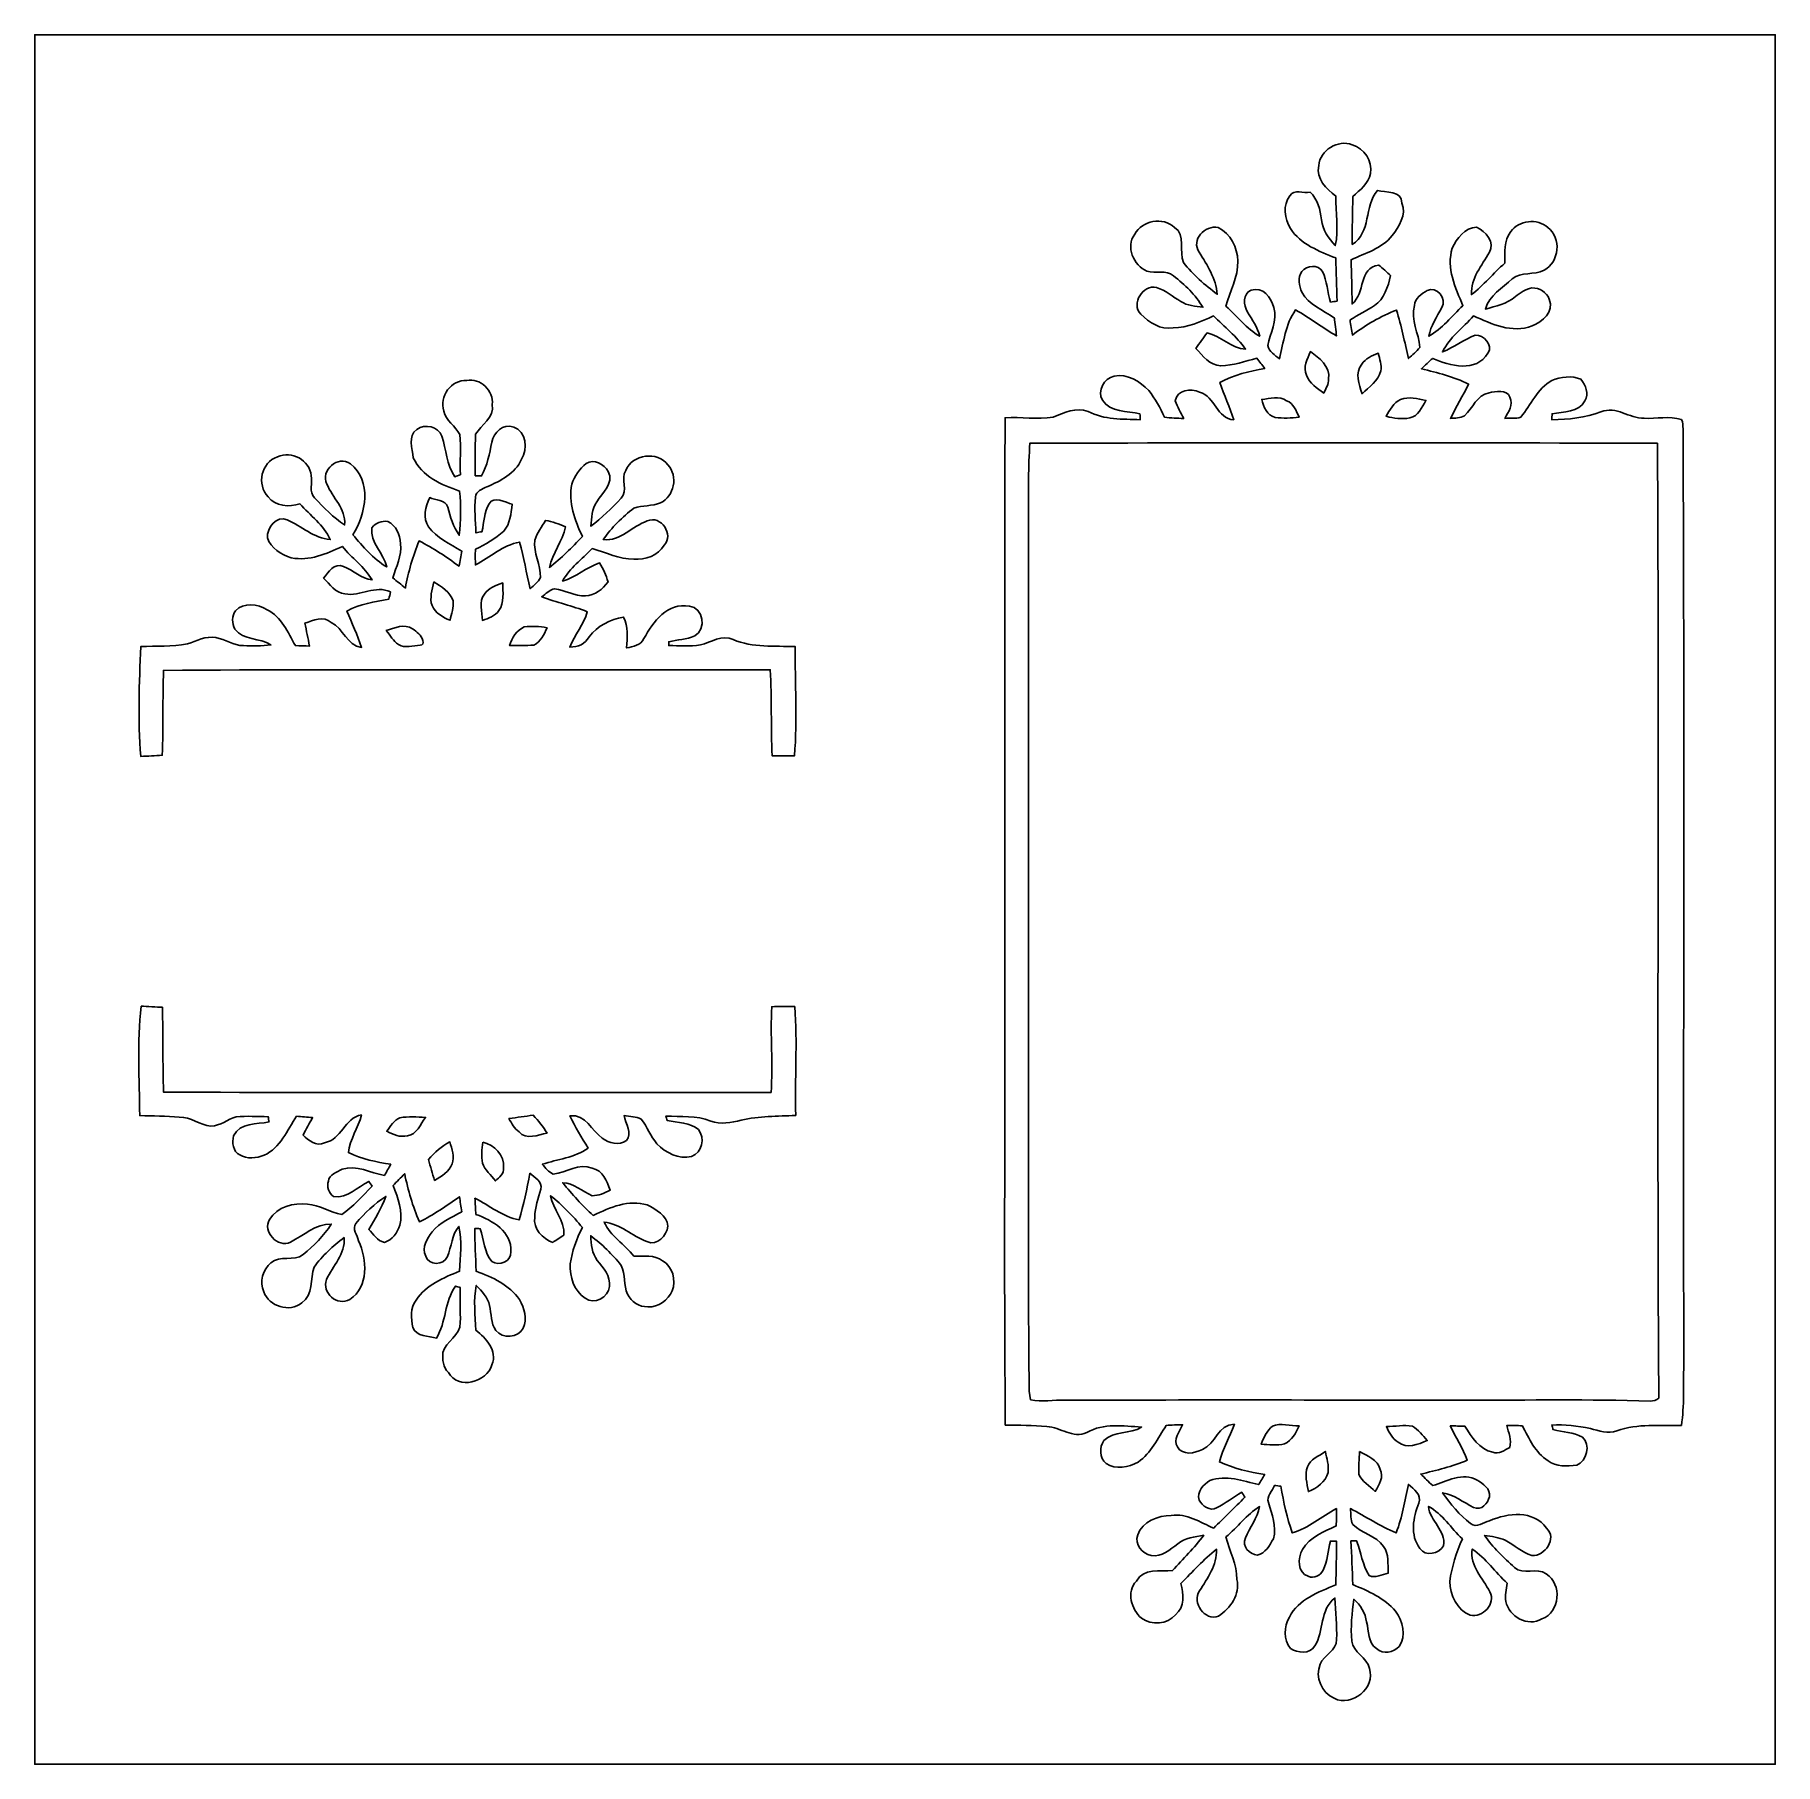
# Model space of a CAD drawing. Header units: centimetres. Extents: x -16.8 to 16.8, y -16.7 to 16.7.
import ezdxf

# ---------------------------------------------------------------- set-up
doc = ezdxf.new("R2010")
doc.units = ezdxf.units.CM
doc.header["$MEASUREMENT"] = 0
doc.layers.add('Layer 1', color=7, linetype='Continuous')

msp = doc.modelspace()

# ---------------------------------------------------------------- linework, layer by layer
at = {"layer": 'Layer 1', "color": 7}
for points, knots in [([(-16.77458, 16.66875), (-16.77458, 16.66875), (16.77458, 16.66875), (16.77458, 16.66875), (16.77458, 16.66875), (16.77458, 16.66875), (16.77458, -16.66875), (16.77458, -16.66875), (16.77458, -16.66875), (16.77458, -16.66875), (-16.77458, -16.66875), (-16.77458, -16.66875), (-16.77458, -16.66875), (-16.77458, -16.66875), (-16.77458, 16.66875), (-16.77458, 16.66875), (-16.77458, 16.66875), (-16.77458, 16.66875), (-16.77458, 16.66875), (-16.77458, 16.66875)], [0, 0, 0, 0, 0.16666667, 0.16666667, 0.16666667, 0.16666667, 0.33333333, 0.33333333, 0.33333333, 0.33333333, 0.5, 0.5, 0.5, 0.5, 0.66666667, 0.66666667, 0.66666667, 0.66666667, 1, 1, 1, 1]), ([(7.97489, 14.14956), (7.92233, 13.89309), (8.11671, 13.69448), (8.30651, 13.56078), (8.30651, 13.56078), (8.2931, 13.24398), (8.36789, 12.91907), (8.29451, 12.60651), (8.29451, 12.60651), (8.15834, 12.74092), (8.05815, 12.91308), (8.02852, 13.10358), (8.02852, 13.10358), (8.00347, 13.29549), (7.96008, 13.50045), (7.80732, 13.63486), (7.80732, 13.63486), (7.69056, 13.60135), (7.49335, 13.70612), (7.42139, 13.56677), (7.42139, 13.56677), (7.27604, 13.38651), (7.32049, 13.12157), (7.43126, 12.93495), (7.43126, 12.93495), (7.62635, 12.62697), (7.9816, 12.49786), (8.30404, 12.36662), (8.30404, 12.36662), (8.30933, 12.08969), (8.31885, 11.81241), (8.33014, 11.53548), (8.33014, 11.53548), (8.2871, 11.52878), (8.24477, 11.52172), (8.20244, 11.51502), (8.20244, 11.51502), (8.14141, 11.7094), (8.13964, 11.92248), (8.04651, 12.10557), (8.04651, 12.10557), (7.9629, 12.25197), (7.74559, 12.22022), (7.64893, 12.10627), (7.64893, 12.10627), (7.56426, 11.99021), (7.60377, 11.83146), (7.64893, 11.70552), (7.64893, 11.70552), (7.7784, 11.45893), (8.06485, 11.36756), (8.27652, 11.2074), (8.27652, 11.2074), (8.28675, 11.12203), (8.30756, 10.95093), (8.31779, 10.86556), (8.31779, 10.86556), (8.04933, 11.02395), (7.80239, 11.21657), (7.52757, 11.36403), (7.52757, 11.36403), (7.33143, 11.08851), (7.29827, 10.74279), (7.21924, 10.42352), (7.21924, 10.42352), (7.13105, 10.49267), (7.02345, 10.56111), (6.99417, 10.67647), (6.99417, 10.67647), (7.03545, 10.91953), (7.18785, 11.15871), (7.10706, 11.41166), (7.10706, 11.41166), (7.06579, 11.59828), (6.89151, 11.82758), (6.67209, 11.74468), (6.67209, 11.74468), (6.50663, 11.67871), (6.52039, 11.45469), (6.60082, 11.32487), (6.60082, 11.32487), (6.69396, 11.17671), (6.79909, 11.03207), (6.8386, 10.85779), (6.8386, 10.85779), (6.58213, 11.00173), (6.40609, 11.24656), (6.18596, 11.43564), (6.18596, 11.43564), (6.26463, 11.72563), (6.42197, 11.99833), (6.41597, 12.30736), (6.41597, 12.30736), (6.4075, 12.57053), (6.27697, 12.83088), (6.03709, 12.95576), (6.03709, 12.95576), (5.78979, 13.00339), (5.50016, 12.71976), (5.67372, 12.47704), (5.67372, 12.47704), (5.82648, 12.2241), (5.99405, 11.97081), (6.02015, 11.66707), (6.02015, 11.66707), (5.78097, 11.84451), (5.55061, 12.04277), (5.36857, 12.27949), (5.36857, 12.27949), (5.28002, 12.49433), (5.4162, 12.80548), (5.19571, 12.95717), (5.19571, 12.95717), (4.96711, 13.16355), (4.57341, 13.08947), (4.42771, 12.82312), (4.42771, 12.82312), (4.24744, 12.58041), (4.40655, 12.22516), (4.66302, 12.11192), (4.66302, 12.11192), (4.83129, 12.06041), (5.03132, 12.15108), (5.1749, 12.01949), (5.1749, 12.01949), (5.39644, 11.85404), (5.59752, 11.6526), (5.74322, 11.41624), (5.74322, 11.41624), (5.59823, 11.43564), (5.44266, 11.44587), (5.31742, 11.52737), (5.31742, 11.52737), (5.16467, 11.62226), (5.02109, 11.73974), (4.84999, 11.79971), (4.84999, 11.79971), (4.58152, 11.85616), (4.35151, 11.48574), (4.54413, 11.28219), (4.54413, 11.28219), (4.70923, 11.1252), (4.92478, 10.97315), (5.16855, 11.02184), (5.16855, 11.02184), (5.44407, 11.02325), (5.70195, 11.13367), (5.94607, 11.25079), (5.94607, 11.25079), (6.1595, 11.04441), (6.39022, 10.85074), (6.5659, 10.60979), (6.5659, 10.60979), (6.28438, 10.62073), (6.09247, 10.86732), (5.8226, 10.92271), (5.8226, 10.92271), (5.75028, 10.82322), (5.67866, 10.72409), (5.6074, 10.6239), (5.6074, 10.6239), (5.73899, 10.47997), (5.87692, 10.2997), (6.08647, 10.28453), (6.08647, 10.28453), (6.32531, 10.29335), (6.55426, 10.37731), (6.78533, 10.43305), (6.78533, 10.43305), (6.83542, 10.36814), (6.88587, 10.30323), (6.93632, 10.23832), (6.93632, 10.23832), (6.63893, 10.18152), (6.33836, 10.11696), (6.07166, 9.96774), (6.07166, 9.96774), (6.1468, 9.72291), (6.2671, 9.49396), (6.33801, 9.24772), (6.33801, 9.24772), (6.00851, 9.26641), (5.97747, 9.69998), (5.67902, 9.77971), (5.67902, 9.77971), (5.50721, 9.8552), (5.24792, 9.83051), (5.20876, 9.61319), (5.20876, 9.61319), (5.25074, 9.49466), (5.31424, 9.38495), (5.37316, 9.27382), (5.37316, 9.27382), (5.24969, 9.27594), (5.12516, 9.28582), (5.00274, 9.29499), (5.00274, 9.29499), (4.91984, 9.47737), (4.82318, 9.65659), (4.69759, 9.81322), (4.69759, 9.81322), (4.5279, 9.98502), (4.28449, 10.14836), (4.03154, 10.08521), (4.03154, 10.08521), (3.83716, 10.04817), (3.70381, 9.80299), (3.80541, 9.62589), (3.80541, 9.62589), (3.96205, 9.38142), (4.28202, 9.42022), (4.53002, 9.3599), (4.53002, 9.3599), (4.53108, 9.33238), (4.53319, 9.27735), (4.53425, 9.24948), (4.53425, 9.24948), (4.19488, 9.2643), (3.83893, 9.24242), (3.52989, 9.40894), (3.52989, 9.40894), (3.29882, 9.49501), (3.0667, 9.38671), (2.85609, 9.29816), (2.85609, 9.29816), (2.55129, 9.2456), (2.23732, 9.30804), (1.9304, 9.28687), (1.9304, 9.28687), (1.91206, 5.64444), (1.92793, 2.00201), (1.92264, -1.64042), (1.92264, -1.64042), (1.93005, -4.4704), (1.90747, -7.30109), (1.93393, -10.13107), (1.93393, -10.13107), (2.19992, -10.13777), (2.46662, -10.13495), (2.73262, -10.15859), (2.73262, -10.15859), (2.99755, -10.17199), (3.23497, -10.40024), (3.50696, -10.27254), (3.50696, -10.27254), (3.83152, -10.0905), (4.20793, -10.14942), (4.56177, -10.17023), (4.56177, -10.17023), (4.3367, -10.31311), (4.02766, -10.23585), (3.83364, -10.42987), (3.83364, -10.42987), (3.74297, -10.56322), (3.75073, -10.76113), (3.87562, -10.86979), (3.87562, -10.86979), (4.05836, -10.99679), (4.31236, -10.94705), (4.49509, -10.84368), (4.49509, -10.84368), (4.74204, -10.66976), (4.87433, -10.38401), (5.03555, -10.13742), (5.03555, -10.13742), (5.13891, -10.12966), (5.24545, -10.12613), (5.34952, -10.12507), (5.34952, -10.12507), (5.29343, -10.25807), (5.15973, -10.40447), (5.2511, -10.55299), (5.2511, -10.55299), (5.35023, -10.72197), (5.58518, -10.67999), (5.73264, -10.60027), (5.73264, -10.60027), (5.99264, -10.49796), (6.02968, -10.1152), (6.34859, -10.11696), (6.34859, -10.11696), (6.26216, -10.36249), (6.12246, -10.58721), (6.06037, -10.84192), (6.06037, -10.84192), (6.33871, -10.96504), (6.6354, -11.03595), (6.93491, -11.08675), (6.93491, -11.08675), (6.8961, -11.15025), (6.85694, -11.21339), (6.81814, -11.27725), (6.81814, -11.27725), (6.51263, -11.21234), (6.18596, -11.07969), (5.87587, -11.20281), (5.87587, -11.20281), (5.74887, -11.27654), (5.62363, -11.41448), (5.67055, -11.57676), (5.67055, -11.57676), (5.73052, -11.68894), (5.8801, -11.80218), (6.00781, -11.72598), (6.00781, -11.72598), (6.1789, -11.64343), (6.32707, -11.52243), (6.49146, -11.42788), (6.49146, -11.42788), (6.50699, -11.45187), (6.53768, -11.4995), (6.55285, -11.52313), (6.55285, -11.52313), (6.35141, -11.72104), (6.15315, -11.92177), (5.9503, -12.11862), (5.9503, -12.11862), (5.6896, -12.00891), (5.43242, -11.82723), (5.13362, -11.87379), (5.13362, -11.87379), (4.88244, -11.87203), (4.57094, -11.99127), (4.48663, -12.24774), (4.48663, -12.24774), (4.41607, -12.42942), (4.57376, -12.61569), (4.74557, -12.64708), (4.74557, -12.64708), (4.953, -12.67848), (5.10505, -12.52926), (5.25709, -12.42095), (5.25709, -12.42095), (5.39609, -12.2996), (5.58624, -12.28831), (5.7598, -12.25656), (5.7598, -12.25656), (5.57847, -12.49998), (5.35905, -12.71164), (5.15691, -12.93707), (5.15691, -12.93707), (4.91737, -12.94871), (4.59705, -12.88732), (4.45982, -13.13886), (4.45982, -13.13886), (4.26226, -13.34558), (4.36421, -13.68566), (4.55824, -13.85605), (4.55824, -13.85605), (4.75615, -13.99117), (5.05672, -13.97811), (5.21441, -13.78691), (5.21441, -13.78691), (5.39397, -13.63804), (5.37527, -13.38439), (5.31918, -13.1826), (5.31918, -13.1826), (5.54672, -12.96211), (5.75381, -12.71764), (6.00745, -12.52643), (6.00745, -12.52643), (6.01204, -12.83088), (5.83353, -13.08417), (5.67725, -13.33006), (5.67725, -13.33006), (5.52415, -13.54949), (5.77497, -13.91638), (6.04591, -13.81584), (6.04591, -13.81584), (6.27062, -13.66132), (6.46571, -13.39462), (6.39974, -13.10675), (6.39974, -13.10675), (6.39621, -12.81712), (6.25475, -12.56065), (6.18666, -12.28584), (6.18666, -12.28584), (6.41526, -12.10557), (6.58283, -11.85474), (6.83542, -11.70411), (6.83542, -11.70411), (6.78956, -11.92389), (6.65162, -12.10557), (6.56131, -12.30701), (6.56131, -12.30701), (6.48794, -12.47457), (6.64139, -12.6178), (6.79132, -12.63756), (6.79132, -12.63756), (6.94831, -12.61039), (7.02945, -12.44565), (7.10212, -12.32323), (7.10212, -12.32323), (7.1695, -12.08476), (7.07355, -11.85122), (7.00546, -11.62614), (7.00546, -11.62614), (6.95678, -11.50338), (7.09013, -11.40178), (7.12329, -11.29383), (7.12329, -11.29383), (7.15398, -11.29841), (7.21501, -11.30759), (7.2457, -11.31217), (7.2457, -11.31217), (7.29932, -11.61591), (7.36141, -11.91966), (7.46619, -12.2107), (7.46619, -12.2107), (7.78157, -12.11368), (8.0331, -11.89955), (8.31532, -11.74044), (8.31532, -11.74044), (8.31991, -11.85298), (8.31427, -11.96234), (8.31391, -12.07629), (8.31391, -12.07629), (8.07332, -12.18953), (7.80203, -12.28513), (7.66198, -12.52996), (7.66198, -12.52996), (7.56814, -12.69259), (7.56179, -12.97834), (7.77275, -13.04537), (7.77275, -13.04537), (7.88141, -13.1004), (8.01017, -13.03302), (8.05956, -12.92966), (8.05956, -12.92966), (8.14387, -12.75362), (8.15305, -12.55395), (8.20067, -12.36662), (8.20067, -12.36662), (8.22925, -12.36662), (8.2864, -12.36698), (8.31497, -12.36698), (8.31497, -12.36698), (8.32097, -12.6492), (8.30827, -12.93072), (8.30615, -13.21364), (8.30615, -13.21364), (7.97101, -13.35052), (7.58437, -13.48916), (7.4108, -13.83453), (7.4108, -13.83453), (7.30109, -14.01762), (7.29262, -14.27021), (7.43232, -14.43955), (7.43232, -14.43955), (7.57061, -14.52774), (7.80274, -14.55173), (7.89869, -14.38981), (7.89869, -14.38981), (8.08108, -14.10194), (7.99253, -13.68989), (8.28851, -13.46518), (8.28851, -13.46518), (8.30192, -13.73046), (8.32802, -13.99716), (8.32062, -14.26351), (8.32062, -14.26351), (8.3185, -14.48435), (8.07791, -14.55702), (8.00347, -14.74117), (8.00347, -14.74117), (7.89975, -14.98776), (8.02781, -15.29115), (8.27264, -15.39875), (8.27264, -15.39875), (8.61413, -15.57584), (9.07627, -15.19202), (8.95385, -14.82372), (8.95385, -14.82372), (8.90623, -14.60606), (8.63741, -14.51892), (8.61307, -14.2942), (8.61307, -14.2942), (8.58626, -14.02574), (8.61907, -13.75481), (8.65187, -13.48846), (8.65187, -13.48846), (8.78487, -13.59852), (8.87236, -13.75692), (8.89917, -13.92731), (8.89917, -13.92731), (8.94856, -14.09947), (8.91293, -14.32948), (9.09108, -14.43849), (9.09108, -14.43849), (9.21209, -14.56584), (9.42058, -14.51116), (9.52888, -14.39757), (9.52888, -14.39757), (9.67528, -14.19296), (9.59062, -13.90756), (9.45727, -13.71917), (9.45727, -13.71917), (9.24137, -13.46659), (8.93163, -13.33006), (8.63071, -13.20694), (8.63071, -13.20694), (8.62189, -12.92578), (8.61166, -12.64532), (8.59649, -12.36486), (8.59649, -12.36486), (8.6233, -12.36451), (8.67657, -12.3631), (8.70338, -12.36274), (8.70338, -12.36274), (8.79157, -12.58323), (8.81556, -12.83123), (8.94927, -13.03232), (8.94927, -13.03232), (9.06886, -13.08911), (9.19445, -13.00586), (9.31369, -12.98751), (9.31369, -12.98751), (9.30346, -12.81254), (9.33697, -12.62133), (9.22408, -12.47105), (9.22408, -12.47105), (9.08403, -12.25832), (8.80463, -12.22057), (8.63071, -12.04666), (8.63071, -12.04666), (8.58238, -11.95493), (8.5979, -11.8424), (8.58591, -11.74256), (8.58591, -11.74256), (8.88436, -11.89073), (9.15741, -12.08722), (9.46961, -12.20929), (9.46961, -12.20929), (9.58497, -11.90801), (9.63683, -11.5884), (9.70386, -11.27443), (9.70386, -11.27443), (9.80722, -11.36262), (9.96985, -11.47657), (9.90282, -11.63391), (9.90282, -11.63391), (9.79911, -11.91436), (9.72785, -12.24986), (9.92611, -12.5095), (9.92611, -12.5095), (10.03335, -12.67319), (10.293, -12.61428), (10.3819, -12.45941), (10.3819, -12.45941), (10.43305, -12.15707), (10.11484, -11.98633), (10.09297, -11.70023), (10.09297, -11.70023), (10.36002, -11.84769), (10.52724, -12.11792), (10.7442, -12.325), (10.7442, -12.325), (10.63484, -12.58817), (10.53324, -12.8591), (10.50396, -13.1445), (10.50396, -13.1445), (10.50996, -13.40626), (10.63837, -13.69695), (10.89589, -13.79784), (10.89589, -13.79784), (11.12661, -13.85535), (11.40213, -13.57489), (11.27372, -13.34629), (11.27372, -13.34629), (11.13931, -13.08029), (10.88566, -12.84993), (10.93399, -12.52326), (10.93399, -12.52326), (11.19928, -12.69647), (11.37708, -12.96987), (11.60956, -13.18225), (11.60956, -13.18225), (11.59122, -13.29761), (11.55594, -13.41579), (11.58275, -13.53291), (11.58275, -13.53291), (11.64519, -13.82642), (12.00079, -14.02786), (12.27808, -13.86981), (12.27808, -13.86981), (12.63227, -13.73646), (12.66719, -13.20059), (12.36274, -13.00127), (12.36274, -13.00127), (12.18071, -12.86545), (11.91966, -13.02949), (11.74856, -12.87639), (11.74856, -12.87639), (11.54007, -12.68659), (11.32981, -12.49398), (11.17318, -12.25726), (11.17318, -12.25726), (11.30688, -12.28161), (11.44658, -12.29325), (11.57217, -12.35075), (11.57217, -12.35075), (11.74468, -12.44565), (11.89602, -12.58252), (12.08511, -12.64602), (12.08511, -12.64602), (12.33417, -12.66155), (12.57864, -12.32147), (12.36627, -12.1158), (12.36627, -12.1158), (12.11192, -11.7662), (11.61944, -11.82405), (11.26843, -11.97539), (11.26843, -11.97539), (11.15342, -12.00609), (11.01549, -12.1218), (10.90366, -12.03007), (10.90366, -12.03007), (10.69022, -11.86603), (10.51454, -11.65578), (10.36285, -11.43529), (10.36285, -11.43529), (10.58616, -11.47198), (10.76219, -11.62262), (10.96045, -11.71857), (10.96045, -11.71857), (11.11426, -11.78701), (11.23421, -11.64167), (11.26772, -11.51361), (11.26772, -11.51361), (11.29136, -11.36332), (11.14107, -11.25996), (11.0296, -11.19364), (11.0296, -11.19364), (10.75549, -11.03912), (10.44011, -11.20987), (10.1727, -11.29771), (10.1727, -11.29771), (10.09332, -11.22574), (10.01677, -11.15095), (9.94198, -11.07511), (9.94198, -11.07511), (10.24608, -11.00772), (10.54806, -10.92976), (10.83698, -10.81017), (10.83698, -10.81017), (10.76325, -10.57275), (10.61261, -10.37167), (10.51207, -10.14659), (10.51207, -10.14659), (10.60521, -10.14836), (10.69904, -10.15083), (10.79288, -10.15436), (10.79288, -10.15436), (10.92059, -10.36002), (11.0744, -10.59744), (11.3284, -10.65495), (11.3284, -10.65495), (11.44693, -10.69622), (11.56017, -10.61685), (11.65966, -10.56181), (11.65966, -10.56181), (11.69247, -10.41964), (11.63779, -10.27606), (11.59827, -10.14095), (11.59827, -10.14095), (11.70129, -10.14448), (11.79512, -10.13919), (11.90166, -10.14554), (11.90166, -10.14554), (12.03043, -10.39213), (12.15002, -10.66518), (12.39591, -10.81793), (12.39591, -10.81793), (12.55183, -10.94105), (12.76279, -10.928), (12.94941, -10.90471), (12.94941, -10.90471), (13.14697, -10.82499), (13.2207, -10.51101), (13.05877, -10.36567), (13.05877, -10.36567), (12.88521, -10.27254), (12.67919, -10.26195), (12.4908, -10.21786), (12.4908, -10.21786), (12.48481, -10.19598), (12.47281, -10.15294), (12.46681, -10.13107), (12.46681, -10.13107), (12.71658, -10.11167), (12.9667, -10.14695), (13.21153, -10.19881), (13.21153, -10.19881), (13.37839, -10.23937), (13.55196, -10.30464), (13.72411, -10.24079), (13.72411, -10.24079), (14.12275, -10.09756), (14.55208, -10.15153), (14.9673, -10.13883), (14.9673, -10.13883), (15.02481, -9.75536), (15.00152, -9.36413), (15.01246, -8.97819), (15.01246, -8.97819), (15.00046, -2.96122), (15.02763, 3.05611), (14.99835, 9.07309), (14.99835, 9.07309), (14.99517, 9.13342), (15.00223, 9.20044), (14.96554, 9.2523), (14.96554, 9.2523), (14.73482, 9.32709), (14.48364, 9.26324), (14.24799, 9.277), (14.24799, 9.277), (13.96189, 9.27135), (13.70824, 9.52182), (13.41579, 9.39835), (13.41579, 9.39835), (13.1131, 9.28793), (12.79066, 9.25301), (12.46999, 9.24631), (12.46999, 9.24631), (12.47105, 9.27523), (12.47281, 9.33344), (12.47387, 9.36272), (12.47387, 9.36272), (12.69647, 9.41282), (12.98257, 9.37683), (13.1064, 9.61284), (13.1064, 9.61284), (13.19424, 9.75042), (13.11592, 9.91658), (13.02879, 10.03088), (13.02879, 10.03088), (12.8524, 10.09897), (12.64073, 10.08204), (12.46999, 10.00266), (12.46999, 10.00266), (12.18424, 9.8552), (12.07135, 9.52817), (11.86815, 9.29852), (11.86815, 9.29852), (11.77043, 9.26394), (11.66389, 9.28158), (11.563, 9.27523), (11.563, 9.27523), (11.63002, 9.39694), (11.73727, 9.53911), (11.65895, 9.68163), (11.65895, 9.68163), (11.60251, 9.84885), (11.38132, 9.78641), (11.2582, 9.76912), (11.2582, 9.76912), (11.02607, 9.72291), (10.94387, 9.47102), (10.78301, 9.32674), (10.78301, 9.32674), (10.70469, 9.27523), (10.6045, 9.28299), (10.51525, 9.27523), (10.51525, 9.27523), (10.62778, 9.49713), (10.7509, 9.71338), (10.86414, 9.93493), (10.86414, 9.93493), (10.57804, 10.07992), (10.26231, 10.15118), (9.95398, 10.23091), (9.95398, 10.23091), (10.02559, 10.29935), (10.09897, 10.36602), (10.17305, 10.43199), (10.17305, 10.43199), (10.50078, 10.281), (11.01196, 10.15541), (11.23703, 10.53006), (11.23703, 10.53006), (11.34851, 10.68564), (11.15131, 10.88813), (10.99256, 10.87861), (10.99256, 10.87861), (10.77242, 10.79182), (10.58016, 10.64683), (10.36108, 10.55617), (10.36108, 10.55617), (10.49584, 10.83627), (10.75796, 11.02078), (10.95834, 11.24973), (10.95834, 11.24973), (11.30759, 11.0931), (11.70411, 10.90824), (12.08864, 11.05676), (12.08864, 11.05676), (12.28584, 11.13896), (12.5162, 11.33016), (12.41919, 11.57217), (12.41919, 11.57217), (12.37297, 11.70905), (12.22728, 11.79442), (12.08652, 11.79054), (12.08652, 11.79054), (11.96375, 11.77396), (11.86356, 11.69), (11.76584, 11.62226), (11.76584, 11.62226), (11.60321, 11.48292), (11.38978, 11.43353), (11.18764, 11.38202), (11.18764, 11.38202), (11.26913, 11.64061), (11.50973, 11.79689), (11.70658, 11.96375), (11.70658, 11.96375), (11.87909, 12.10557), (12.12603, 12.03043), (12.31829, 12.12991), (12.31829, 12.12991), (12.6111, 12.2809), (12.66366, 12.75715), (12.39026, 12.95329), (12.39026, 12.95329), (12.19024, 13.13744), (11.83076, 13.09546), (11.67624, 12.87462), (11.67624, 12.87462), (11.54324, 12.70459), (11.56476, 12.46893), (11.56441, 12.26714), (11.56441, 12.26714), (11.34075, 12.07417), (11.15413, 11.84028), (10.91953, 11.66001), (10.91953, 11.66001), (10.90401, 11.9761), (11.11885, 12.21952), (11.26419, 12.47669), (11.26419, 12.47669), (11.37955, 12.66719), (11.1954, 12.88662), (11.01901, 12.95823), (11.01901, 12.95823), (10.79359, 12.96141), (10.63449, 12.73775), (10.55052, 12.55536), (10.55052, 12.55536), (10.43129, 12.17401), (10.60556, 11.79195), (10.75549, 11.44693), (10.75549, 11.44693), (10.53888, 11.24797), (10.3565, 11.00279), (10.0965, 10.85674), (10.0965, 10.85674), (10.13531, 11.05994), (10.25031, 11.2335), (10.35015, 11.4106), (10.35015, 11.4106), (10.45598, 11.57852), (10.24819, 11.83781), (10.06722, 11.73762), (10.06722, 11.73762), (9.95468, 11.67871), (9.82416, 11.59369), (9.8231, 11.4487), (9.8231, 11.4487), (9.73631, 11.17318), (9.90882, 10.91424), (9.92329, 10.6426), (9.92329, 10.6426), (9.85802, 10.56358), (9.78217, 10.49549), (9.70597, 10.42811), (9.70597, 10.42811), (9.63013, 10.73997), (9.57404, 11.05711), (9.47314, 11.36191), (9.47314, 11.36191), (9.17011, 11.23879), (8.88259, 11.08075), (8.62365, 10.88037), (8.62365, 10.88037), (8.61095, 10.97668), (8.58661, 11.07616), (8.57991, 11.17177), (8.57991, 11.17177), (8.7309, 11.27266), (8.8967, 11.34957), (9.0484, 11.44976), (9.0484, 11.44976), (9.24137, 11.57464), (9.31122, 11.81488), (9.36025, 12.02655), (9.36025, 12.02655), (9.30381, 12.0777), (9.19021, 12.18001), (9.13377, 12.23116), (9.13377, 12.23116), (8.73795, 12.17612), (8.87765, 11.68576), (8.61977, 11.48256), (8.61977, 11.48256), (8.61236, 11.76584), (8.61201, 12.04913), (8.59896, 12.33205), (8.59896, 12.33205), (8.87624, 12.46187), (9.19198, 12.5476), (9.39059, 12.79807), (9.39059, 12.79807), (9.52006, 12.97058), (9.6707, 13.19636), (9.57897, 13.42355), (9.57897, 13.42355), (9.58286, 13.67684), (9.25901, 13.62075), (9.10696, 13.67049), (9.10696, 13.67049), (8.84731, 13.36181), (8.98701, 12.85522), (8.62295, 12.62662), (8.62295, 12.62662), (8.6166, 12.9353), (8.62859, 13.24398), (8.63318, 13.55266), (8.63318, 13.55266), (8.7697, 13.67614), (8.93621, 13.80031), (8.97184, 13.99222), (8.97184, 13.99222), (9.01735, 14.23811), (8.85084, 14.47518), (8.62118, 14.54997), (8.62118, 14.54997), (8.34355, 14.65474), (8.00276, 14.44413), (7.97489, 14.14956), (7.97489, 14.14956), (7.97489, 14.14956), (7.97489, 14.14956), (7.97489, 14.14956)], [0, 0, 0, 0, 0.00421941, 0.00421941, 0.00421941, 0.00421941, 0.00843882, 0.00843882, 0.00843882, 0.00843882, 0.01265823, 0.01265823, 0.01265823, 0.01265823, 0.01687764, 0.01687764, 0.01687764, 0.01687764, 0.02109705, 0.02109705, 0.02109705, 0.02109705, 0.02531646, 0.02531646, 0.02531646, 0.02531646, 0.02953586, 0.02953586, 0.02953586, 0.02953586, 0.03375527, 0.03375527, 0.03375527, 0.03375527, 0.03797468, 0.03797468, 0.03797468, 0.03797468, 0.04219409, 0.04219409, 0.04219409, 0.04219409, 0.0464135, 0.0464135, 0.0464135, 0.0464135, 0.05063291, 0.05063291, 0.05063291, 0.05063291, 0.05485232, 0.05485232, 0.05485232, 0.05485232, 0.05907173, 0.05907173, 0.05907173, 0.05907173, 0.06329114, 0.06329114, 0.06329114, 0.06329114, 0.06751055, 0.06751055, 0.06751055, 0.06751055, 0.07172996, 0.07172996, 0.07172996, 0.07172996, 0.07594937, 0.07594937, 0.07594937, 0.07594937, 0.08016878, 0.08016878, 0.08016878, 0.08016878, 0.08438819, 0.08438819, 0.08438819, 0.08438819, 0.08860759, 0.08860759, 0.08860759, 0.08860759, 0.092827, 0.092827, 0.092827, 0.092827, 0.09704641, 0.09704641, 0.09704641, 0.09704641, 0.10126582, 0.10126582, 0.10126582, 0.10126582, 0.10548523, 0.10548523, 0.10548523, 0.10548523, 0.10970464, 0.10970464, 0.10970464, 0.10970464, 0.11392405, 0.11392405, 0.11392405, 0.11392405, 0.11814346, 0.11814346, 0.11814346, 0.11814346, 0.12236287, 0.12236287, 0.12236287, 0.12236287, 0.12658228, 0.12658228, 0.12658228, 0.12658228, 0.13080169, 0.13080169, 0.13080169, 0.13080169, 0.1350211, 0.1350211, 0.1350211, 0.1350211, 0.13924051, 0.13924051, 0.13924051, 0.13924051, 0.14345992, 0.14345992, 0.14345992, 0.14345992, 0.14767932, 0.14767932, 0.14767932, 0.14767932, 0.15189873, 0.15189873, 0.15189873, 0.15189873, 0.15611814, 0.15611814, 0.15611814, 0.15611814, 0.16033755, 0.16033755, 0.16033755, 0.16033755, 0.16455696, 0.16455696, 0.16455696, 0.16455696, 0.16877637, 0.16877637, 0.16877637, 0.16877637, 0.17299578, 0.17299578, 0.17299578, 0.17299578, 0.17721519, 0.17721519, 0.17721519, 0.17721519, 0.1814346, 0.1814346, 0.1814346, 0.1814346, 0.18565401, 0.18565401, 0.18565401, 0.18565401, 0.18987342, 0.18987342, 0.18987342, 0.18987342, 0.19409283, 0.19409283, 0.19409283, 0.19409283, 0.19831224, 0.19831224, 0.19831224, 0.19831224, 0.20253165, 0.20253165, 0.20253165, 0.20253165, 0.20675105, 0.20675105, 0.20675105, 0.20675105, 0.21097046, 0.21097046, 0.21097046, 0.21097046, 0.21518987, 0.21518987, 0.21518987, 0.21518987, 0.21940928, 0.21940928, 0.21940928, 0.21940928, 0.22362869, 0.22362869, 0.22362869, 0.22362869, 0.2278481, 0.2278481, 0.2278481, 0.2278481, 0.23206751, 0.23206751, 0.23206751, 0.23206751, 0.23628692, 0.23628692, 0.23628692, 0.23628692, 0.24050633, 0.24050633, 0.24050633, 0.24050633, 0.24472574, 0.24472574, 0.24472574, 0.24472574, 0.24894515, 0.24894515, 0.24894515, 0.24894515, 0.25316456, 0.25316456, 0.25316456, 0.25316456, 0.25738397, 0.25738397, 0.25738397, 0.25738397, 0.26160338, 0.26160338, 0.26160338, 0.26160338, 0.26582278, 0.26582278, 0.26582278, 0.26582278, 0.27004219, 0.27004219, 0.27004219, 0.27004219, 0.2742616, 0.2742616, 0.2742616, 0.2742616, 0.27848101, 0.27848101, 0.27848101, 0.27848101, 0.28270042, 0.28270042, 0.28270042, 0.28270042, 0.28691983, 0.28691983, 0.28691983, 0.28691983, 0.29113924, 0.29113924, 0.29113924, 0.29113924, 0.29535865, 0.29535865, 0.29535865, 0.29535865, 0.29957806, 0.29957806, 0.29957806, 0.29957806, 0.30379747, 0.30379747, 0.30379747, 0.30379747, 0.30801688, 0.30801688, 0.30801688, 0.30801688, 0.31223629, 0.31223629, 0.31223629, 0.31223629, 0.3164557, 0.3164557, 0.3164557, 0.3164557, 0.32067511, 0.32067511, 0.32067511, 0.32067511, 0.32489451, 0.32489451, 0.32489451, 0.32489451, 0.32911392, 0.32911392, 0.32911392, 0.32911392, 0.33333333, 0.33333333, 0.33333333, 0.33333333, 0.33755274, 0.33755274, 0.33755274, 0.33755274, 0.34177215, 0.34177215, 0.34177215, 0.34177215, 0.34599156, 0.34599156, 0.34599156, 0.34599156, 0.35021097, 0.35021097, 0.35021097, 0.35021097, 0.35443038, 0.35443038, 0.35443038, 0.35443038, 0.35864979, 0.35864979, 0.35864979, 0.35864979, 0.3628692, 0.3628692, 0.3628692, 0.3628692, 0.36708861, 0.36708861, 0.36708861, 0.36708861, 0.37130802, 0.37130802, 0.37130802, 0.37130802, 0.37552743, 0.37552743, 0.37552743, 0.37552743, 0.37974684, 0.37974684, 0.37974684, 0.37974684, 0.38396624, 0.38396624, 0.38396624, 0.38396624, 0.38818565, 0.38818565, 0.38818565, 0.38818565, 0.39240506, 0.39240506, 0.39240506, 0.39240506, 0.39662447, 0.39662447, 0.39662447, 0.39662447, 0.40084388, 0.40084388, 0.40084388, 0.40084388, 0.40506329, 0.40506329, 0.40506329, 0.40506329, 0.4092827, 0.4092827, 0.4092827, 0.4092827, 0.41350211, 0.41350211, 0.41350211, 0.41350211, 0.41772152, 0.41772152, 0.41772152, 0.41772152, 0.42194093, 0.42194093, 0.42194093, 0.42194093, 0.42616034, 0.42616034, 0.42616034, 0.42616034, 0.43037975, 0.43037975, 0.43037975, 0.43037975, 0.43459916, 0.43459916, 0.43459916, 0.43459916, 0.43881857, 0.43881857, 0.43881857, 0.43881857, 0.44303797, 0.44303797, 0.44303797, 0.44303797, 0.44725738, 0.44725738, 0.44725738, 0.44725738, 0.45147679, 0.45147679, 0.45147679, 0.45147679, 0.4556962, 0.4556962, 0.4556962, 0.4556962, 0.45991561, 0.45991561, 0.45991561, 0.45991561, 0.46413502, 0.46413502, 0.46413502, 0.46413502, 0.46835443, 0.46835443, 0.46835443, 0.46835443, 0.47257384, 0.47257384, 0.47257384, 0.47257384, 0.47679325, 0.47679325, 0.47679325, 0.47679325, 0.48101266, 0.48101266, 0.48101266, 0.48101266, 0.48523207, 0.48523207, 0.48523207, 0.48523207, 0.48945148, 0.48945148, 0.48945148, 0.48945148, 0.49367089, 0.49367089, 0.49367089, 0.49367089, 0.4978903, 0.4978903, 0.4978903, 0.4978903, 0.5021097, 0.5021097, 0.5021097, 0.5021097, 0.50632911, 0.50632911, 0.50632911, 0.50632911, 0.51054852, 0.51054852, 0.51054852, 0.51054852, 0.51476793, 0.51476793, 0.51476793, 0.51476793, 0.51898734, 0.51898734, 0.51898734, 0.51898734, 0.52320675, 0.52320675, 0.52320675, 0.52320675, 0.52742616, 0.52742616, 0.52742616, 0.52742616, 0.53164557, 0.53164557, 0.53164557, 0.53164557, 0.53586498, 0.53586498, 0.53586498, 0.53586498, 0.54008439, 0.54008439, 0.54008439, 0.54008439, 0.5443038, 0.5443038, 0.5443038, 0.5443038, 0.54852321, 0.54852321, 0.54852321, 0.54852321, 0.55274262, 0.55274262, 0.55274262, 0.55274262, 0.55696203, 0.55696203, 0.55696203, 0.55696203, 0.56118143, 0.56118143, 0.56118143, 0.56118143, 0.56540084, 0.56540084, 0.56540084, 0.56540084, 0.56962025, 0.56962025, 0.56962025, 0.56962025, 0.57383966, 0.57383966, 0.57383966, 0.57383966, 0.57805907, 0.57805907, 0.57805907, 0.57805907, 0.58227848, 0.58227848, 0.58227848, 0.58227848, 0.58649789, 0.58649789, 0.58649789, 0.58649789, 0.5907173, 0.5907173, 0.5907173, 0.5907173, 0.59493671, 0.59493671, 0.59493671, 0.59493671, 0.59915612, 0.59915612, 0.59915612, 0.59915612, 0.60337553, 0.60337553, 0.60337553, 0.60337553, 0.60759494, 0.60759494, 0.60759494, 0.60759494, 0.61181435, 0.61181435, 0.61181435, 0.61181435, 0.61603376, 0.61603376, 0.61603376, 0.61603376, 0.62025316, 0.62025316, 0.62025316, 0.62025316, 0.62447257, 0.62447257, 0.62447257, 0.62447257, 0.62869198, 0.62869198, 0.62869198, 0.62869198, 0.63291139, 0.63291139, 0.63291139, 0.63291139, 0.6371308, 0.6371308, 0.6371308, 0.6371308, 0.64135021, 0.64135021, 0.64135021, 0.64135021, 0.64556962, 0.64556962, 0.64556962, 0.64556962, 0.64978903, 0.64978903, 0.64978903, 0.64978903, 0.65400844, 0.65400844, 0.65400844, 0.65400844, 0.65822785, 0.65822785, 0.65822785, 0.65822785, 0.66244726, 0.66244726, 0.66244726, 0.66244726, 0.66666667, 0.66666667, 0.66666667, 0.66666667, 0.67088608, 0.67088608, 0.67088608, 0.67088608, 0.67510549, 0.67510549, 0.67510549, 0.67510549, 0.67932489, 0.67932489, 0.67932489, 0.67932489, 0.6835443, 0.6835443, 0.6835443, 0.6835443, 0.68776371, 0.68776371, 0.68776371, 0.68776371, 0.69198312, 0.69198312, 0.69198312, 0.69198312, 0.69620253, 0.69620253, 0.69620253, 0.69620253, 0.70042194, 0.70042194, 0.70042194, 0.70042194, 0.70464135, 0.70464135, 0.70464135, 0.70464135, 0.70886076, 0.70886076, 0.70886076, 0.70886076, 0.71308017, 0.71308017, 0.71308017, 0.71308017, 0.71729958, 0.71729958, 0.71729958, 0.71729958, 0.72151899, 0.72151899, 0.72151899, 0.72151899, 0.7257384, 0.7257384, 0.7257384, 0.7257384, 0.72995781, 0.72995781, 0.72995781, 0.72995781, 0.73417722, 0.73417722, 0.73417722, 0.73417722, 0.73839662, 0.73839662, 0.73839662, 0.73839662, 0.74261603, 0.74261603, 0.74261603, 0.74261603, 0.74683544, 0.74683544, 0.74683544, 0.74683544, 0.75105485, 0.75105485, 0.75105485, 0.75105485, 0.75527426, 0.75527426, 0.75527426, 0.75527426, 0.75949367, 0.75949367, 0.75949367, 0.75949367, 0.76371308, 0.76371308, 0.76371308, 0.76371308, 0.76793249, 0.76793249, 0.76793249, 0.76793249, 0.7721519, 0.7721519, 0.7721519, 0.7721519, 0.77637131, 0.77637131, 0.77637131, 0.77637131, 0.78059072, 0.78059072, 0.78059072, 0.78059072, 0.78481013, 0.78481013, 0.78481013, 0.78481013, 0.78902954, 0.78902954, 0.78902954, 0.78902954, 0.79324895, 0.79324895, 0.79324895, 0.79324895, 0.79746835, 0.79746835, 0.79746835, 0.79746835, 0.80168776, 0.80168776, 0.80168776, 0.80168776, 0.80590717, 0.80590717, 0.80590717, 0.80590717, 0.81012658, 0.81012658, 0.81012658, 0.81012658, 0.81434599, 0.81434599, 0.81434599, 0.81434599, 0.8185654, 0.8185654, 0.8185654, 0.8185654, 0.82278481, 0.82278481, 0.82278481, 0.82278481, 0.82700422, 0.82700422, 0.82700422, 0.82700422, 0.83122363, 0.83122363, 0.83122363, 0.83122363, 0.83544304, 0.83544304, 0.83544304, 0.83544304, 0.83966245, 0.83966245, 0.83966245, 0.83966245, 0.84388186, 0.84388186, 0.84388186, 0.84388186, 0.84810127, 0.84810127, 0.84810127, 0.84810127, 0.85232068, 0.85232068, 0.85232068, 0.85232068, 0.85654008, 0.85654008, 0.85654008, 0.85654008, 0.86075949, 0.86075949, 0.86075949, 0.86075949, 0.8649789, 0.8649789, 0.8649789, 0.8649789, 0.86919831, 0.86919831, 0.86919831, 0.86919831, 0.87341772, 0.87341772, 0.87341772, 0.87341772, 0.87763713, 0.87763713, 0.87763713, 0.87763713, 0.88185654, 0.88185654, 0.88185654, 0.88185654, 0.88607595, 0.88607595, 0.88607595, 0.88607595, 0.89029536, 0.89029536, 0.89029536, 0.89029536, 0.89451477, 0.89451477, 0.89451477, 0.89451477, 0.89873418, 0.89873418, 0.89873418, 0.89873418, 0.90295359, 0.90295359, 0.90295359, 0.90295359, 0.907173, 0.907173, 0.907173, 0.907173, 0.91139241, 0.91139241, 0.91139241, 0.91139241, 0.91561181, 0.91561181, 0.91561181, 0.91561181, 0.91983122, 0.91983122, 0.91983122, 0.91983122, 0.92405063, 0.92405063, 0.92405063, 0.92405063, 0.92827004, 0.92827004, 0.92827004, 0.92827004, 0.93248945, 0.93248945, 0.93248945, 0.93248945, 0.93670886, 0.93670886, 0.93670886, 0.93670886, 0.94092827, 0.94092827, 0.94092827, 0.94092827, 0.94514768, 0.94514768, 0.94514768, 0.94514768, 0.94936709, 0.94936709, 0.94936709, 0.94936709, 0.9535865, 0.9535865, 0.9535865, 0.9535865, 0.95780591, 0.95780591, 0.95780591, 0.95780591, 0.96202532, 0.96202532, 0.96202532, 0.96202532, 0.96624473, 0.96624473, 0.96624473, 0.96624473, 0.97046414, 0.97046414, 0.97046414, 0.97046414, 0.97468354, 0.97468354, 0.97468354, 0.97468354, 0.97890295, 0.97890295, 0.97890295, 0.97890295, 0.98312236, 0.98312236, 0.98312236, 0.98312236, 0.98734177, 0.98734177, 0.98734177, 0.98734177, 0.99156118, 0.99156118, 0.99156118, 0.99156118, 1, 1, 1, 1]), ([(7.81367, 10.56181), (7.99042, 10.44222), (8.19856, 10.27889), (8.16539, 10.03512), (8.16539, 10.03512), (8.16963, 9.93599), (8.11459, 9.8492), (8.07332, 9.76312), (8.07332, 9.76312), (7.94279, 9.85449), (7.80097, 9.94904), (7.74277, 10.10602), (7.74277, 10.10602), (7.66551, 10.25772), (7.75935, 10.41964), (7.81367, 10.56181)], [0, 0, 0, 0, 0.2, 0.2, 0.2, 0.2, 0.4, 0.4, 0.4, 0.4, 0.6, 0.6, 0.6, 0.6, 1, 1, 1, 1]), ([(8.80463, 10.31663), (8.87659, 10.43058), (9.00359, 10.4835), (9.12424, 10.52901), (9.12424, 10.52901), (9.14753, 10.41753), (9.19021, 10.30464), (9.17399, 10.18928), (9.17399, 10.18928), (9.11931, 9.99843), (8.94891, 9.87813), (8.81168, 9.74937), (8.81168, 9.74937), (8.75559, 9.9314), (8.66775, 10.14871), (8.80463, 10.31663)], [0, 0, 0, 0, 0.2, 0.2, 0.2, 0.2, 0.4, 0.4, 0.4, 0.4, 0.6, 0.6, 0.6, 0.6, 1, 1, 1, 1]), ([(-8.89176, 9.4167), (-8.85155, 9.22902), (-8.66599, 9.12495), (-8.58061, 8.96267), (-8.58061, 8.96267), (-8.54957, 8.70585), (-8.59084, 8.44515), (-8.56933, 8.18691), (-8.56933, 8.18691), (-8.59649, 8.17809), (-8.65117, 8.1601), (-8.67833, 8.15093), (-8.67833, 8.15093), (-8.83603, 8.38482), (-8.84238, 8.66987), (-8.92704, 8.92916), (-8.92704, 8.92916), (-8.9983, 9.11648), (-9.25336, 9.17998), (-9.41176, 9.05898), (-9.41176, 9.05898), (-9.58674, 8.93904), (-9.50242, 8.68715), (-9.47808, 8.51429), (-9.47808, 8.51429), (-9.31863, 8.15693), (-8.93516, 7.99253), (-8.58661, 7.87294), (-8.58661, 7.87294), (-8.55663, 7.59001), (-8.5598, 7.30532), (-8.59296, 7.02239), (-8.59296, 7.02239), (-8.70691, 7.18502), (-8.76582, 7.37588), (-8.81592, 7.56567), (-8.81592, 7.56567), (-8.85966, 7.70855), (-9.05581, 7.70008), (-9.16199, 7.747), (-9.16199, 7.747), (-9.24842, 7.57696), (-9.30169, 7.35401), (-9.18351, 7.18573), (-9.18351, 7.18573), (-9.0237, 6.96948), (-8.77076, 6.85271), (-8.54604, 6.71689), (-8.54604, 6.71689), (-8.56121, 6.61952), (-8.57673, 6.52216), (-8.59719, 6.42585), (-8.59719, 6.42585), (-8.84202, 6.60541), (-9.09355, 6.77686), (-9.3666, 6.91092), (-9.3666, 6.91092), (-9.48866, 6.61987), (-9.57474, 6.31507), (-9.63048, 6.00463), (-9.63048, 6.00463), (-9.71197, 6.06884), (-9.79276, 6.13445), (-9.87354, 6.19901), (-9.87354, 6.19901), (-9.81146, 6.41562), (-9.69857, 6.62481), (-9.72503, 6.858), (-9.72503, 6.858), (-9.7342, 7.03439), (-9.80546, 7.20619), (-9.9695, 7.28839), (-9.9695, 7.28839), (-10.08733, 7.29933), (-10.2041, 7.26158), (-10.27606, 7.16774), (-10.27606, 7.16774), (-10.31311, 6.87846), (-10.05134, 6.67985), (-9.99137, 6.41174), (-9.99137, 6.41174), (-10.25313, 6.56555), (-10.44998, 6.80332), (-10.64401, 7.03157), (-10.64401, 7.03157), (-10.39072, 7.43162), (-10.27042, 8.07826), (-10.69093, 8.39646), (-10.69093, 8.39646), (-10.92694, 8.57709), (-11.27513, 8.27193), (-11.14425, 8.00806), (-11.14425, 8.00806), (-11.03595, 7.74136), (-10.77595, 7.53816), (-10.80241, 7.22136), (-10.80241, 7.22136), (-11.02078, 7.36353), (-11.20352, 7.55332), (-11.38026, 7.74277), (-11.38026, 7.74277), (-11.50161, 7.85671), (-11.41201, 8.03028), (-11.44517, 8.17174), (-11.44517, 8.17174), (-11.48221, 8.4642), (-11.82123, 8.66387), (-12.09428, 8.53299), (-12.09428, 8.53299), (-12.41072, 8.43068), (-12.50386, 7.99359), (-12.27631, 7.76217), (-12.27631, 7.76217), (-12.13097, 7.5759), (-11.8745, 7.55932), (-11.6646, 7.62811), (-11.6646, 7.62811), (-11.46775, 7.40234), (-11.20246, 7.22101), (-11.07969, 6.93949), (-11.07969, 6.93949), (-11.39472, 6.96524), (-11.63144, 7.19526), (-11.90801, 7.31979), (-11.90801, 7.31979), (-12.1098, 7.41821), (-12.30418, 7.15892), (-12.29007, 6.97159), (-12.29007, 6.97159), (-12.23222, 6.76839), (-12.01738, 6.65057), (-11.83005, 6.58707), (-11.83005, 6.58707), (-11.48115, 6.51722), (-11.15413, 6.66468), (-10.84615, 6.80508), (-10.84615, 6.80508), (-10.66236, 6.58495), (-10.42, 6.41103), (-10.2743, 6.16056), (-10.2743, 6.16056), (-10.4842, 6.18631), (-10.63413, 6.34541), (-10.82216, 6.42161), (-10.82216, 6.42161), (-11.01055, 6.49781), (-11.11215, 6.31155), (-11.20916, 6.19584), (-11.20916, 6.19584), (-11.08675, 6.0833), (-10.98162, 5.90691), (-10.79782, 5.89033), (-10.79782, 5.89033), (-10.50255, 5.836), (-10.20198, 6.06919), (-9.91835, 5.92984), (-9.91835, 5.92984), (-9.92823, 5.88398), (-9.9381, 5.83777), (-9.94798, 5.79155), (-9.94798, 5.79155), (-10.22421, 5.74075), (-10.50854, 5.69842), (-10.75725, 5.56013), (-10.75725, 5.56013), (-10.66624, 5.32553), (-10.55017, 5.10011), (-10.47644, 4.85881), (-10.47644, 4.85881), (-10.76325, 4.89585), (-10.82146, 5.22887), (-11.06135, 5.34211), (-11.06135, 5.34211), (-11.21093, 5.47335), (-11.40425, 5.3781), (-11.56723, 5.32871), (-11.56723, 5.32871), (-11.53936, 5.18089), (-11.50902, 5.03308), (-11.47798, 4.88562), (-11.47798, 4.88562), (-11.56935, 4.88844), (-11.66107, 4.89162), (-11.75209, 4.89444), (-11.75209, 4.89444), (-11.89461, 5.15232), (-12.01984, 5.44548), (-12.29713, 5.58694), (-12.29713, 5.58694), (-12.47846, 5.69877), (-12.74586, 5.73652), (-12.90461, 5.56613), (-12.90461, 5.56613), (-12.98011, 5.46947), (-12.97376, 5.31918), (-12.91802, 5.21441), (-12.91802, 5.21441), (-12.75398, 4.98369), (-12.43789, 5.05354), (-12.22234, 4.9089), (-12.22234, 4.9089), (-12.39838, 4.88809), (-12.57618, 4.88491), (-12.75292, 4.89373), (-12.75292, 4.89373), (-12.94518, 4.89409), (-13.10393, 5.01227), (-13.28596, 5.05178), (-13.28596, 5.05178), (-13.48034, 5.08106), (-13.65673, 4.98934), (-13.83242, 4.92619), (-13.83242, 4.92619), (-14.1291, 4.87045), (-14.43355, 4.88703), (-14.73376, 4.87645), (-14.73376, 4.87645), (-14.7574, 4.17089), (-14.79374, 3.46357), (-14.73094, 2.75872), (-14.73094, 2.75872), (-14.59265, 2.76154), (-14.45472, 2.77354), (-14.31643, 2.78201), (-14.31643, 2.78201), (-14.30055, 3.32669), (-14.30973, 3.87174), (-14.29385, 4.41643), (-14.29385, 4.41643), (-10.3953, 4.44288), (-6.4964, 4.41854), (-2.5975, 4.42842), (-2.5975, 4.42842), (-2.56787, 3.87667), (-2.5848, 3.32246), (-2.56117, 2.77001), (-2.56117, 2.77001), (-2.41794, 2.77072), (-2.27401, 2.77107), (-2.13007, 2.77107), (-2.13007, 2.77107), (-2.07469, 3.47133), (-2.12055, 4.17301), (-2.11561, 4.87398), (-2.11561, 4.87398), (-2.51531, 4.89444), (-2.93758, 4.84611), (-3.31258, 5.01156), (-3.31258, 5.01156), (-3.52531, 5.10787), (-3.73768, 4.96041), (-3.94229, 4.9082), (-3.94229, 4.9082), (-4.14443, 4.87609), (-4.35151, 4.89691), (-4.55507, 4.89338), (-4.55507, 4.89338), (-4.55471, 4.91208), (-4.5533, 4.94912), (-4.55295, 4.96782), (-4.55295, 4.96782), (-4.3875, 5.00556), (-4.21146, 5.01368), (-4.05377, 5.08035), (-4.05377, 5.08035), (-3.82341, 5.207), (-3.88056, 5.63139), (-4.15608, 5.65362), (-4.15608, 5.65362), (-4.57341, 5.73158), (-4.85881, 5.35023), (-5.03238, 5.03026), (-5.03238, 5.03026), (-5.08741, 4.89761), (-5.24369, 4.87433), (-5.36716, 4.85105), (-5.36716, 4.85105), (-5.34776, 5.05107), (-5.33894, 5.2578), (-5.42537, 5.44513), (-5.42537, 5.44513), (-5.67902, 5.39327), (-5.93654, 5.28249), (-6.08718, 5.06271), (-6.08718, 5.06271), (-6.16514, 4.92866), (-6.30449, 4.85951), (-6.46218, 4.86657), (-6.46218, 4.86657), (-6.36834, 5.10364), (-6.19372, 5.30013), (-6.12528, 5.54849), (-6.12528, 5.54849), (-6.41244, 5.66032), (-6.71442, 5.72735), (-7.00299, 5.83459), (-7.00299, 5.83459), (-6.92503, 5.89068), (-6.85306, 5.97006), (-6.7564, 5.98946), (-6.7564, 5.98946), (-6.55496, 5.95806), (-6.36658, 5.85329), (-6.1595, 5.85082), (-6.1595, 5.85082), (-5.97817, 5.8607), (-5.82507, 5.97747), (-5.72382, 6.12211), (-5.72382, 6.12211), (-5.76051, 6.25157), (-5.81484, 6.37328), (-5.88716, 6.48688), (-5.88716, 6.48688), (-6.1408, 6.40292), (-6.34189, 6.20854), (-6.60118, 6.13974), (-6.60118, 6.13974), (-6.46218, 6.38845), (-6.22547, 6.55955), (-6.03321, 6.7631), (-6.03321, 6.7631), (-5.76368, 6.69996), (-5.50827, 6.54932), (-5.22499, 6.56202), (-5.22499, 6.56202), (-5.0038, 6.54861), (-4.75827, 6.62658), (-4.64397, 6.83013), (-4.64397, 6.83013), (-4.44429, 7.02557), (-4.70429, 7.41997), (-4.96817, 7.2965), (-4.96817, 7.2965), (-5.26203, 7.20337), (-5.47899, 6.90139), (-5.81519, 6.93667), (-5.81519, 6.93667), (-5.66173, 7.17621), (-5.44442, 7.36776), (-5.22605, 7.54627), (-5.22605, 7.54627), (-5.05919, 7.59707), (-4.8768, 7.58331), (-4.71135, 7.64399), (-4.71135, 7.64399), (-4.45135, 7.76958), (-4.36704, 8.16328), (-4.57024, 8.37636), (-4.57024, 8.37636), (-4.76779, 8.65011), (-5.25498, 8.58591), (-5.38198, 8.27264), (-5.38198, 8.27264), (-5.48852, 8.10613), (-5.32448, 7.87859), (-5.4737, 7.73395), (-5.4737, 7.73395), (-5.65185, 7.53816), (-5.84976, 7.36071), (-6.05508, 7.19384), (-6.05508, 7.19384), (-6.03568, 7.35471), (-6.04449, 7.53181), (-5.93937, 7.66621), (-5.93937, 7.66621), (-5.83353, 7.8486), (-5.60917, 8.0137), (-5.71923, 8.24936), (-5.71923, 8.24936), (-5.79826, 8.38517), (-5.99616, 8.51006), (-6.14433, 8.40246), (-6.14433, 8.40246), (-6.27768, 8.30792), (-6.3687, 8.15834), (-6.42161, 8.00559), (-6.42161, 8.00559), (-6.4964, 7.65457), (-6.36517, 7.3085), (-6.21771, 6.99664), (-6.21771, 6.99664), (-6.41844, 6.78639), (-6.62481, 6.57931), (-6.85553, 6.40151), (-6.85553, 6.40151), (-6.7885, 6.67632), (-6.60435, 6.90421), (-6.54262, 7.18114), (-6.54262, 7.18114), (-6.6675, 7.23688), (-6.79768, 7.28169), (-6.93173, 7.3085), (-6.93173, 7.3085), (-7.00088, 7.1822), (-7.09577, 7.06649), (-7.13705, 6.92679), (-7.13705, 6.92679), (-7.16598, 6.6802), (-7.02451, 6.45019), (-7.02381, 6.20642), (-7.02381, 6.20642), (-7.07143, 6.11752), (-7.15257, 6.05402), (-7.22771, 5.98946), (-7.22771, 5.98946), (-7.29298, 6.29073), (-7.35189, 6.59377), (-7.43091, 6.89151), (-7.43091, 6.89151), (-7.75264, 6.82484), (-8.001, 6.60541), (-8.2804, 6.44984), (-8.2804, 6.44984), (-8.28428, 6.54967), (-8.28428, 6.65162), (-8.28181, 6.75111), (-8.28181, 6.75111), (-8.08743, 6.84777), (-7.89693, 6.95466), (-7.73395, 7.10001), (-7.73395, 7.10001), (-7.60801, 7.24041), (-7.59707, 7.44185), (-7.56991, 7.61788), (-7.56991, 7.61788), (-7.70749, 7.6514), (-7.92021, 7.78898), (-8.01688, 7.62917), (-8.01688, 7.62917), (-8.11918, 7.47007), (-8.11001, 7.26828), (-8.15587, 7.09048), (-8.15587, 7.09048), (-8.19432, 7.08307), (-8.23278, 7.07531), (-8.27123, 7.06755), (-8.27123, 7.06755), (-8.27723, 7.29756), (-8.30368, 7.52898), (-8.28111, 7.75864), (-8.28111, 7.75864), (-8.2744, 7.87612), (-8.1467, 7.91139), (-8.05886, 7.95514), (-8.05886, 7.95514), (-7.79498, 8.06909), (-7.5184, 8.20773), (-7.39246, 8.48607), (-7.39246, 8.48607), (-7.26722, 8.68362), (-7.29544, 9.02476), (-7.54309, 9.10837), (-7.54309, 9.10837), (-7.75159, 9.17963), (-7.93009, 9.00465), (-7.96396, 8.81486), (-7.96396, 8.81486), (-8.00982, 8.59261), (-8.05251, 8.36789), (-8.16081, 8.16539), (-8.16081, 8.16539), (-8.19115, 8.16645), (-8.25253, 8.16857), (-8.28322, 8.16963), (-8.28322, 8.16963), (-8.29134, 8.43597), (-8.28746, 8.70338), (-8.27828, 8.96902), (-8.27828, 8.96902), (-8.16575, 9.15494), (-7.91563, 9.28652), (-7.95514, 9.54264), (-7.95514, 9.54264), (-7.92515, 9.79805), (-8.18868, 10.07039), (-8.44797, 10.00231), (-8.44797, 10.00231), (-8.74607, 10.02947), (-8.9849, 9.69222), (-8.89176, 9.4167), (-8.89176, 9.4167), (-8.89176, 9.4167), (-8.89176, 9.4167), (-8.89176, 9.4167)], [0, 0, 0, 0, 0.00819672, 0.00819672, 0.00819672, 0.00819672, 0.01639344, 0.01639344, 0.01639344, 0.01639344, 0.02459016, 0.02459016, 0.02459016, 0.02459016, 0.03278689, 0.03278689, 0.03278689, 0.03278689, 0.04098361, 0.04098361, 0.04098361, 0.04098361, 0.04918033, 0.04918033, 0.04918033, 0.04918033, 0.05737705, 0.05737705, 0.05737705, 0.05737705, 0.06557377, 0.06557377, 0.06557377, 0.06557377, 0.07377049, 0.07377049, 0.07377049, 0.07377049, 0.08196721, 0.08196721, 0.08196721, 0.08196721, 0.09016393, 0.09016393, 0.09016393, 0.09016393, 0.09836066, 0.09836066, 0.09836066, 0.09836066, 0.10655738, 0.10655738, 0.10655738, 0.10655738, 0.1147541, 0.1147541, 0.1147541, 0.1147541, 0.12295082, 0.12295082, 0.12295082, 0.12295082, 0.13114754, 0.13114754, 0.13114754, 0.13114754, 0.13934426, 0.13934426, 0.13934426, 0.13934426, 0.14754098, 0.14754098, 0.14754098, 0.14754098, 0.1557377, 0.1557377, 0.1557377, 0.1557377, 0.16393443, 0.16393443, 0.16393443, 0.16393443, 0.17213115, 0.17213115, 0.17213115, 0.17213115, 0.18032787, 0.18032787, 0.18032787, 0.18032787, 0.18852459, 0.18852459, 0.18852459, 0.18852459, 0.19672131, 0.19672131, 0.19672131, 0.19672131, 0.20491803, 0.20491803, 0.20491803, 0.20491803, 0.21311475, 0.21311475, 0.21311475, 0.21311475, 0.22131148, 0.22131148, 0.22131148, 0.22131148, 0.2295082, 0.2295082, 0.2295082, 0.2295082, 0.23770492, 0.23770492, 0.23770492, 0.23770492, 0.24590164, 0.24590164, 0.24590164, 0.24590164, 0.25409836, 0.25409836, 0.25409836, 0.25409836, 0.26229508, 0.26229508, 0.26229508, 0.26229508, 0.2704918, 0.2704918, 0.2704918, 0.2704918, 0.27868852, 0.27868852, 0.27868852, 0.27868852, 0.28688525, 0.28688525, 0.28688525, 0.28688525, 0.29508197, 0.29508197, 0.29508197, 0.29508197, 0.30327869, 0.30327869, 0.30327869, 0.30327869, 0.31147541, 0.31147541, 0.31147541, 0.31147541, 0.31967213, 0.31967213, 0.31967213, 0.31967213, 0.32786885, 0.32786885, 0.32786885, 0.32786885, 0.33606557, 0.33606557, 0.33606557, 0.33606557, 0.3442623, 0.3442623, 0.3442623, 0.3442623, 0.35245902, 0.35245902, 0.35245902, 0.35245902, 0.36065574, 0.36065574, 0.36065574, 0.36065574, 0.36885246, 0.36885246, 0.36885246, 0.36885246, 0.37704918, 0.37704918, 0.37704918, 0.37704918, 0.3852459, 0.3852459, 0.3852459, 0.3852459, 0.39344262, 0.39344262, 0.39344262, 0.39344262, 0.40163934, 0.40163934, 0.40163934, 0.40163934, 0.40983607, 0.40983607, 0.40983607, 0.40983607, 0.41803279, 0.41803279, 0.41803279, 0.41803279, 0.42622951, 0.42622951, 0.42622951, 0.42622951, 0.43442623, 0.43442623, 0.43442623, 0.43442623, 0.44262295, 0.44262295, 0.44262295, 0.44262295, 0.45081967, 0.45081967, 0.45081967, 0.45081967, 0.45901639, 0.45901639, 0.45901639, 0.45901639, 0.46721311, 0.46721311, 0.46721311, 0.46721311, 0.47540984, 0.47540984, 0.47540984, 0.47540984, 0.48360656, 0.48360656, 0.48360656, 0.48360656, 0.49180328, 0.49180328, 0.49180328, 0.49180328, 0.5, 0.5, 0.5, 0.5, 0.50819672, 0.50819672, 0.50819672, 0.50819672, 0.51639344, 0.51639344, 0.51639344, 0.51639344, 0.52459016, 0.52459016, 0.52459016, 0.52459016, 0.53278689, 0.53278689, 0.53278689, 0.53278689, 0.54098361, 0.54098361, 0.54098361, 0.54098361, 0.54918033, 0.54918033, 0.54918033, 0.54918033, 0.55737705, 0.55737705, 0.55737705, 0.55737705, 0.56557377, 0.56557377, 0.56557377, 0.56557377, 0.57377049, 0.57377049, 0.57377049, 0.57377049, 0.58196721, 0.58196721, 0.58196721, 0.58196721, 0.59016393, 0.59016393, 0.59016393, 0.59016393, 0.59836066, 0.59836066, 0.59836066, 0.59836066, 0.60655738, 0.60655738, 0.60655738, 0.60655738, 0.6147541, 0.6147541, 0.6147541, 0.6147541, 0.62295082, 0.62295082, 0.62295082, 0.62295082, 0.63114754, 0.63114754, 0.63114754, 0.63114754, 0.63934426, 0.63934426, 0.63934426, 0.63934426, 0.64754098, 0.64754098, 0.64754098, 0.64754098, 0.6557377, 0.6557377, 0.6557377, 0.6557377, 0.66393443, 0.66393443, 0.66393443, 0.66393443, 0.67213115, 0.67213115, 0.67213115, 0.67213115, 0.68032787, 0.68032787, 0.68032787, 0.68032787, 0.68852459, 0.68852459, 0.68852459, 0.68852459, 0.69672131, 0.69672131, 0.69672131, 0.69672131, 0.70491803, 0.70491803, 0.70491803, 0.70491803, 0.71311475, 0.71311475, 0.71311475, 0.71311475, 0.72131148, 0.72131148, 0.72131148, 0.72131148, 0.7295082, 0.7295082, 0.7295082, 0.7295082, 0.73770492, 0.73770492, 0.73770492, 0.73770492, 0.74590164, 0.74590164, 0.74590164, 0.74590164, 0.75409836, 0.75409836, 0.75409836, 0.75409836, 0.76229508, 0.76229508, 0.76229508, 0.76229508, 0.7704918, 0.7704918, 0.7704918, 0.7704918, 0.77868852, 0.77868852, 0.77868852, 0.77868852, 0.78688525, 0.78688525, 0.78688525, 0.78688525, 0.79508197, 0.79508197, 0.79508197, 0.79508197, 0.80327869, 0.80327869, 0.80327869, 0.80327869, 0.81147541, 0.81147541, 0.81147541, 0.81147541, 0.81967213, 0.81967213, 0.81967213, 0.81967213, 0.82786885, 0.82786885, 0.82786885, 0.82786885, 0.83606557, 0.83606557, 0.83606557, 0.83606557, 0.8442623, 0.8442623, 0.8442623, 0.8442623, 0.85245902, 0.85245902, 0.85245902, 0.85245902, 0.86065574, 0.86065574, 0.86065574, 0.86065574, 0.86885246, 0.86885246, 0.86885246, 0.86885246, 0.87704918, 0.87704918, 0.87704918, 0.87704918, 0.8852459, 0.8852459, 0.8852459, 0.8852459, 0.89344262, 0.89344262, 0.89344262, 0.89344262, 0.90163934, 0.90163934, 0.90163934, 0.90163934, 0.90983607, 0.90983607, 0.90983607, 0.90983607, 0.91803279, 0.91803279, 0.91803279, 0.91803279, 0.92622951, 0.92622951, 0.92622951, 0.92622951, 0.93442623, 0.93442623, 0.93442623, 0.93442623, 0.94262295, 0.94262295, 0.94262295, 0.94262295, 0.95081967, 0.95081967, 0.95081967, 0.95081967, 0.95901639, 0.95901639, 0.95901639, 0.95901639, 0.96721311, 0.96721311, 0.96721311, 0.96721311, 0.97540984, 0.97540984, 0.97540984, 0.97540984, 0.98360656, 0.98360656, 0.98360656, 0.98360656, 1, 1, 1, 1]), ([(6.8774, 9.63965), (7.03404, 9.65764), (7.21148, 9.71091), (7.35718, 9.61566), (7.35718, 9.61566), (7.48771, 9.55851), (7.54415, 9.41987), (7.59707, 9.29781), (7.59707, 9.29781), (7.44326, 9.28158), (7.28662, 9.27241), (7.13317, 9.29217), (7.13317, 9.29217), (6.98006, 9.33873), (6.9088, 9.49607), (6.8774, 9.63965)], [0, 0, 0, 0, 0.2, 0.2, 0.2, 0.2, 0.4, 0.4, 0.4, 0.4, 0.6, 0.6, 0.6, 0.6, 1, 1, 1, 1]), ([(9.55393, 9.63754), (9.71021, 9.69716), (9.88413, 9.65553), (10.04111, 9.61954), (10.04111, 9.61954), (9.96421, 9.49149), (9.89471, 9.31474), (9.73208, 9.2837), (9.73208, 9.2837), (9.58003, 9.25583), (9.42305, 9.27559), (9.27453, 9.31439), (9.27453, 9.31439), (9.34826, 9.43504), (9.41458, 9.58039), (9.55393, 9.63754)], [0, 0, 0, 0, 0.2, 0.2, 0.2, 0.2, 0.4, 0.4, 0.4, 0.4, 0.6, 0.6, 0.6, 0.6, 1, 1, 1, 1]), ([(2.40771, 8.79863), (6.44031, 8.80039), (10.47291, 8.81062), (14.50552, 8.79369), (14.50552, 8.79369), (14.54044, 2.65924), (14.49176, -3.47592), (14.53021, -9.61002), (14.53021, -9.61002), (14.48964, -9.65835), (14.42261, -9.66893), (14.36299, -9.66752), (14.36299, -9.66752), (13.19142, -9.63295), (12.01949, -9.65376), (10.84792, -9.64847), (10.84792, -9.64847), (8.261, -9.652), (5.67372, -9.64142), (3.08681, -9.65376), (3.08681, -9.65376), (2.86526, -9.64177), (2.63913, -9.68904), (2.42076, -9.64459), (2.42076, -9.64459), (2.36926, -9.42763), (2.40524, -9.19868), (2.38478, -8.9789), (2.38478, -8.9789), (2.37561, -3.51049), (2.38513, 1.95756), (2.38019, 7.42597), (2.38019, 7.42597), (2.38125, 7.88352), (2.37419, 8.34214), (2.40771, 8.79863)], [0, 0, 0, 0, 0.1, 0.1, 0.1, 0.1, 0.2, 0.2, 0.2, 0.2, 0.3, 0.3, 0.3, 0.3, 0.4, 0.4, 0.4, 0.4, 0.5, 0.5, 0.5, 0.5, 0.6, 0.6, 0.6, 0.6, 0.7, 0.7, 0.7, 0.7, 0.8, 0.8, 0.8, 0.8, 1, 1, 1, 1]), ([(-9.08191, 6.1214), (-8.93692, 6.02897), (-8.76406, 5.93231), (-8.71291, 5.75557), (-8.71291, 5.75557), (-8.69562, 5.62927), (-8.74466, 5.50545), (-8.77076, 5.38339), (-8.77076, 5.38339), (-8.90764, 5.44301), (-9.05616, 5.52027), (-9.11719, 5.66526), (-9.11719, 5.66526), (-9.16552, 5.81448), (-9.11895, 5.975), (-9.08191, 6.1214)], [0, 0, 0, 0, 0.2, 0.2, 0.2, 0.2, 0.4, 0.4, 0.4, 0.4, 0.6, 0.6, 0.6, 0.6, 1, 1, 1, 1]), ([(-8.1086, 5.88574), (-8.02746, 6.00569), (-7.88635, 6.06143), (-7.75335, 6.10235), (-7.75335, 6.10235), (-7.753, 5.92667), (-7.72019, 5.72382), (-7.82743, 5.5686), (-7.82743, 5.5686), (-7.8994, 5.46065), (-8.03099, 5.42396), (-8.14493, 5.37951), (-8.14493, 5.37951), (-8.1474, 5.54461), (-8.21831, 5.73828), (-8.1086, 5.88574)], [0, 0, 0, 0, 0.2, 0.2, 0.2, 0.2, 0.4, 0.4, 0.4, 0.4, 0.6, 0.6, 0.6, 0.6, 1, 1, 1, 1]), ([(-10.00054, 5.18301), (-9.8425, 5.23875), (-9.64918, 5.32342), (-9.49537, 5.21688), (-9.49537, 5.21688), (-9.41317, 5.16149), (-9.3151, 5.09729), (-9.29711, 4.99216), (-9.29711, 4.99216), (-9.27347, 4.93783), (-9.29005, 4.90714), (-9.3472, 4.89973), (-9.3472, 4.89973), (-9.48055, 4.89444), (-9.63895, 4.84117), (-9.76348, 4.91278), (-9.76348, 4.91278), (-9.86437, 4.98052), (-9.92364, 5.0927), (-10.00054, 5.18301)], [0, 0, 0, 0, 0.16666667, 0.16666667, 0.16666667, 0.16666667, 0.33333333, 0.33333333, 0.33333333, 0.33333333, 0.5, 0.5, 0.5, 0.5, 0.66666667, 0.66666667, 0.66666667, 0.66666667, 1, 1, 1, 1]), ([(-7.33884, 5.25392), (-7.19279, 5.2765), (-7.04568, 5.26133), (-6.90069, 5.23981), (-6.90069, 5.23981), (-6.95784, 5.11246), (-7.02169, 4.96499), (-7.15716, 4.90396), (-7.15716, 4.90396), (-7.31238, 4.89268), (-7.4676, 4.89162), (-7.62282, 4.8955), (-7.62282, 4.8955), (-7.5752, 5.04296), (-7.487, 5.19077), (-7.33884, 5.25392)], [0, 0, 0, 0, 0.2, 0.2, 0.2, 0.2, 0.4, 0.4, 0.4, 0.4, 0.6, 0.6, 0.6, 0.6, 1, 1, 1, 1]), ([(-14.72318, -2.05705), (-14.80361, -2.75661), (-14.75916, -3.46463), (-14.75176, -4.16701), (-14.75176, -4.16701), (-14.4974, -4.17407), (-14.24234, -4.17407), (-13.9887, -4.19488), (-13.9887, -4.19488), (-13.76786, -4.18747), (-13.59464, -4.35046), (-13.3798, -4.36809), (-13.3798, -4.36809), (-13.19918, -4.36951), (-13.06019, -4.23298), (-12.89121, -4.19135), (-12.89121, -4.19135), (-12.68765, -4.16666), (-12.48093, -4.18712), (-12.27596, -4.18677), (-12.27596, -4.18677), (-12.27138, -4.21217), (-12.26185, -4.26261), (-12.25691, -4.28801), (-12.25691, -4.28801), (-12.49856, -4.33987), (-12.81783, -4.28766), (-12.94306, -4.55612), (-12.94306, -4.55612), (-12.97693, -4.67819), (-12.954, -4.85881), (-12.82524, -4.92301), (-12.82524, -4.92301), (-12.68307, -5.01156), (-12.5035, -4.98299), (-12.35428, -4.93042), (-12.35428, -4.93042), (-12.04031, -4.78508), (-11.90943, -4.44747), (-11.72916, -4.17724), (-11.72916, -4.17724), (-11.62579, -4.18571), (-11.52278, -4.19347), (-11.41906, -4.2037), (-11.41906, -4.2037), (-11.48256, -4.31482), (-11.54501, -4.42736), (-11.60427, -4.54096), (-11.60427, -4.54096), (-11.48997, -4.6415), (-11.36015, -4.76885), (-11.1887, -4.68806), (-11.1887, -4.68806), (-10.85921, -4.63832), (-10.80382, -4.20264), (-10.4775, -4.15325), (-10.4775, -4.15325), (-10.54276, -4.40267), (-10.69834, -4.61963), (-10.73044, -4.87962), (-10.73044, -4.87962), (-10.47115, -5.00062), (-10.19351, -5.06377), (-9.912, -5.10258), (-9.912, -5.10258), (-9.95151, -5.17631), (-9.99349, -5.24863), (-10.03653, -5.32024), (-10.03653, -5.32024), (-10.3064, -5.26627), (-10.57381, -5.1121), (-10.8525, -5.19783), (-10.8525, -5.19783), (-10.94599, -5.25639), (-11.10086, -5.29872), (-11.11603, -5.42819), (-11.11603, -5.42819), (-11.15131, -5.53967), (-11.10298, -5.65997), (-11.01513, -5.72805), (-11.01513, -5.72805), (-10.74349, -5.77109), (-10.55934, -5.54037), (-10.33427, -5.43384), (-10.33427, -5.43384), (-10.3191, -5.45712), (-10.28806, -5.50404), (-10.27289, -5.52732), (-10.27289, -5.52732), (-10.46163, -5.71465), (-10.63449, -5.9249), (-10.8585, -6.07166), (-10.8585, -6.07166), (-11.08604, -6.03673), (-11.2843, -5.8861), (-11.51819, -5.87446), (-11.51819, -5.87446), (-11.78595, -5.83741), (-12.10098, -5.92631), (-12.24774, -6.16797), (-12.24774, -6.16797), (-12.40261, -6.39657), (-12.08723, -6.72712), (-11.84451, -6.604), (-11.84451, -6.604), (-11.59298, -6.46959), (-11.36403, -6.26004), (-11.06099, -6.25546), (-11.06099, -6.25546), (-11.19752, -6.48723), (-11.39966, -6.67314), (-11.60286, -6.84601), (-11.60286, -6.84601), (-11.78172, -6.98641), (-12.04877, -6.85059), (-12.2234, -7.00193), (-12.2234, -7.00193), (-12.37051, -7.14093), (-12.45976, -7.36882), (-12.35957, -7.56144), (-12.35957, -7.56144), (-12.25973, -7.84507), (-11.86215, -7.96996), (-11.62967, -7.77381), (-11.62967, -7.77381), (-11.39684, -7.62741), (-11.47022, -7.3092), (-11.39014, -7.08625), (-11.39014, -7.08625), (-11.2335, -6.8647), (-11.02607, -6.68091), (-10.81193, -6.51616), (-10.81193, -6.51616), (-10.78265, -6.83683), (-11.03101, -7.06014), (-11.15413, -7.32825), (-11.15413, -7.32825), (-11.24373, -7.5819), (-10.94317, -7.85001), (-10.70434, -7.71102), (-10.70434, -7.71102), (-10.32757, -7.46301), (-10.37555, -6.94196), (-10.53253, -6.57825), (-10.53253, -6.57825), (-10.55899, -6.47171), (-10.66588, -6.34929), (-10.58333, -6.24417), (-10.58333, -6.24417), (-10.41788, -6.04449), (-10.22703, -5.86176), (-10.00619, -5.72382), (-10.00619, -5.72382), (-10.08803, -5.9496), (-10.21786, -6.1535), (-10.33815, -6.36023), (-10.33815, -6.36023), (-10.24784, -6.45266), (-10.16953, -6.57684), (-10.03618, -6.6107), (-10.03618, -6.6107), (-9.88695, -6.56555), (-9.78076, -6.42126), (-9.73596, -6.27662), (-9.73596, -6.27662), (-9.67458, -6.01486), (-9.7723, -5.75416), (-9.86719, -5.51462), (-9.86719, -5.51462), (-9.79382, -5.43772), (-9.72009, -5.36152), (-9.64459, -5.28743), (-9.64459, -5.28743), (-9.58109, -5.60423), (-9.49008, -5.91467), (-9.36131, -6.21136), (-9.36131, -6.21136), (-9.08544, -6.08189), (-8.83779, -5.90268), (-8.58838, -5.72946), (-8.58838, -5.72946), (-8.5725, -5.82824), (-8.56156, -5.91679), (-8.54604, -6.0198), (-8.54604, -6.0198), (-8.74254, -6.13763), (-8.97079, -6.22018), (-9.11684, -6.40574), (-9.11684, -6.40574), (-9.21561, -6.53768), (-9.31686, -6.70207), (-9.2389, -6.87388), (-9.2389, -6.87388), (-9.18739, -7.06014), (-8.88753, -7.05944), (-8.82015, -6.88305), (-8.82015, -6.88305), (-8.74007, -6.69078), (-8.73795, -6.46783), (-8.60002, -6.30096), (-8.60002, -6.30096), (-8.53969, -6.58424), (-8.57179, -6.87811), (-8.58591, -7.16492), (-8.58591, -7.16492), (-8.89564, -7.29051), (-9.23325, -7.42809), (-9.42093, -7.72231), (-9.42093, -7.72231), (-9.54758, -7.86659), (-9.51618, -8.0772), (-9.48619, -8.25041), (-9.48619, -8.25041), (-9.41776, -8.42786), (-9.17928, -8.41481), (-9.03217, -8.45714), (-9.03217, -8.45714), (-8.84202, -8.14458), (-8.88012, -7.75617), (-8.66775, -7.45314), (-8.66775, -7.45314), (-8.64411, -7.46019), (-8.59649, -7.4736), (-8.5725, -7.4803), (-8.5725, -7.4803), (-8.58061, -7.70572), (-8.56827, -7.9308), (-8.5725, -8.15622), (-8.5725, -8.15622), (-8.56403, -8.40105), (-8.85402, -8.51182), (-8.90799, -8.73231), (-8.90799, -8.73231), (-8.92351, -8.86848), (-8.90341, -9.01665), (-8.80251, -9.12001), (-8.80251, -9.12001), (-8.61695, -9.4555), (-8.05603, -9.31122), (-7.96255, -8.96796), (-7.96255, -8.96796), (-7.85036, -8.70373), (-8.07649, -8.45185), (-8.27123, -8.30509), (-8.27123, -8.30509), (-8.28216, -8.01793), (-8.3245, -7.72372), (-8.26453, -7.43902), (-8.26453, -7.43902), (-8.16328, -7.55403), (-8.03663, -7.66727), (-8.01053, -7.82602), (-8.01053, -7.82602), (-7.96925, -7.98583), (-7.98971, -8.17033), (-7.88458, -8.30721), (-7.88458, -8.30721), (-7.76111, -8.47619), (-7.45525, -8.45502), (-7.36318, -8.26382), (-7.36318, -8.26382), (-7.27357, -8.08637), (-7.34166, -7.87612), (-7.42915, -7.71243), (-7.42915, -7.71243), (-7.62635, -7.42985), (-7.95338, -7.28098), (-8.26699, -7.16739), (-8.26699, -7.16739), (-8.27652, -6.89257), (-8.29169, -6.61917), (-8.29522, -6.34471), (-8.29522, -6.34471), (-8.25994, -6.34471), (-8.22466, -6.34506), (-8.18938, -6.34541), (-8.18938, -6.34541), (-8.11389, -6.55214), (-8.11883, -6.80544), (-7.96219, -6.97548), (-7.96219, -6.97548), (-7.82602, -7.0739), (-7.58543, -6.97406), (-7.59813, -6.79168), (-7.59813, -6.79168), (-7.57308, -6.40256), (-7.95232, -6.18525), (-8.27017, -6.07166), (-8.27017, -6.07166), (-8.27864, -5.96583), (-8.2864, -5.86387), (-8.29063, -5.75874), (-8.29063, -5.75874), (-8.00876, -5.90197), (-7.75582, -6.11187), (-7.43973, -6.17784), (-7.43973, -6.17784), (-7.35118, -5.88222), (-7.28874, -5.57953), (-7.22912, -5.2772), (-7.22912, -5.2772), (-7.14093, -5.35799), (-6.98535, -5.44054), (-7.02134, -5.58236), (-7.02134, -5.58236), (-7.06402, -5.76121), (-7.13952, -5.93337), (-7.13528, -6.12175), (-7.13528, -6.12175), (-7.1755, -6.34965), (-6.98359, -6.53309), (-6.79168, -6.6107), (-6.79168, -6.6107), (-6.7377, -6.57507), (-6.62975, -6.50381), (-6.57613, -6.46818), (-6.57613, -6.46818), (-6.55496, -6.18278), (-6.78603, -5.97817), (-6.83401, -5.71041), (-6.83401, -5.71041), (-6.60541, -5.88963), (-6.40221, -6.09882), (-6.21947, -6.3246), (-6.21947, -6.3246), (-6.32742, -6.5465), (-6.42303, -6.77898), (-6.4516, -7.02627), (-6.4516, -7.02627), (-6.46712, -7.27287), (-6.38246, -7.54521), (-6.16444, -7.68209), (-6.16444, -7.68209), (-5.99899, -7.82567), (-5.709, -7.66657), (-5.69807, -7.46196), (-5.69807, -7.46196), (-5.66808, -7.25311), (-5.81942, -7.106), (-5.93161, -6.95607), (-5.93161, -6.95607), (-6.03568, -6.82237), (-6.05226, -6.64492), (-6.05649, -6.48229), (-6.05649, -6.48229), (-5.83883, -6.64669), (-5.64303, -6.84071), (-5.47088, -7.05238), (-5.47088, -7.05238), (-5.38198, -7.22418), (-5.43031, -7.43444), (-5.35164, -7.61048), (-5.35164, -7.61048), (-5.2765, -7.75088), (-5.12128, -7.85954), (-4.95794, -7.85036), (-4.95794, -7.85036), (-4.75051, -7.86977), (-4.57094, -7.71984), (-4.48557, -7.5438), (-4.48557, -7.5438), (-4.41113, -7.34236), (-4.47604, -7.07143), (-4.67431, -6.96701), (-4.67431, -6.96701), (-4.83129, -6.83754), (-5.04155, -6.88093), (-5.22605, -6.87811), (-5.22605, -6.87811), (-5.40632, -6.6481), (-5.67655, -6.48935), (-5.80037, -6.21841), (-5.80037, -6.21841), (-5.48922, -6.2544), (-5.25956, -6.48617), (-4.97734, -6.59518), (-4.97734, -6.59518), (-4.76885, -6.68655), (-4.59528, -6.48018), (-4.572, -6.29708), (-4.572, -6.29708), (-4.5914, -6.0893), (-4.80236, -5.97006), (-4.96852, -5.88786), (-4.96852, -5.88786), (-5.32765, -5.77991), (-5.68995, -5.93372), (-6.00851, -6.09141), (-6.00851, -6.09141), (-6.22159, -5.89739), (-6.41562, -5.6829), (-6.59906, -5.46065), (-6.59906, -5.46065), (-6.38316, -5.46594), (-6.21983, -5.62645), (-6.0325, -5.70971), (-6.0325, -5.70971), (-5.90479, -5.71606), (-5.79367, -5.65326), (-5.6829, -5.60246), (-5.6829, -5.60246), (-5.74005, -5.43137), (-5.8293, -5.21935), (-6.02791, -5.17984), (-6.02791, -5.17984), (-6.28897, -5.06659), (-6.52498, -5.27191), (-6.78039, -5.29202), (-6.78039, -5.29202), (-6.86964, -5.25392), (-6.92856, -5.17243), (-6.99276, -5.10364), (-6.99276, -5.10364), (-6.69608, -5.00768), (-6.37046, -4.97699), (-6.11011, -4.79284), (-6.11011, -4.79284), (-6.23041, -4.58682), (-6.35988, -4.38467), (-6.45866, -4.16736), (-6.45866, -4.16736), (-6.14539, -4.13385), (-6.05084, -4.45911), (-5.8353, -4.59987), (-5.8353, -4.59987), (-5.71041, -4.70535), (-5.50968, -4.74133), (-5.37139, -4.64644), (-5.37139, -4.64644), (-5.24722, -4.51062), (-5.38762, -4.31659), (-5.41373, -4.16419), (-5.41373, -4.16419), (-5.30437, -4.18747), (-5.18372, -4.18077), (-5.08353, -4.2358), (-5.08353, -4.2358), (-4.96711, -4.38326), (-4.90643, -4.56847), (-4.7812, -4.70994), (-4.7812, -4.70994), (-4.6101, -4.88632), (-4.36598, -5.0105), (-4.11445, -4.95582), (-4.11445, -4.95582), (-3.91125, -4.8768), (-3.85374, -4.60163), (-3.97792, -4.43618), (-3.97792, -4.43618), (-4.14302, -4.29436), (-4.38291, -4.30459), (-4.58364, -4.25768), (-4.58364, -4.25768), (-4.58999, -4.23721), (-4.60269, -4.197), (-4.60904, -4.17654), (-4.60904, -4.17654), (-4.32082, -4.18959), (-4.01814, -4.15925), (-3.74579, -4.27143), (-3.74579, -4.27143), (-3.55741, -4.34763), (-3.34857, -4.29648), (-3.15666, -4.25662), (-3.15666, -4.25662), (-2.81376, -4.17124), (-2.4578, -4.17936), (-2.10679, -4.16207), (-2.10679, -4.16207), (-2.12478, -3.46251), (-2.07222, -2.76225), (-2.12549, -2.0641), (-2.12549, -2.0641), (-2.2733, -2.0641), (-2.42076, -2.06481), (-2.56787, -2.06587), (-2.56787, -2.06587), (-2.60103, -2.61691), (-2.54141, -3.16971), (-2.58269, -3.72039), (-2.58269, -3.72039), (-6.48617, -3.71616), (-10.39036, -3.73556), (-14.29385, -3.71087), (-14.29385, -3.71087), (-14.30973, -3.16653), (-14.30055, -2.62184), (-14.31608, -2.07786), (-14.31608, -2.07786), (-14.41768, -2.07257), (-14.62123, -2.06234), (-14.72318, -2.05705)], [0, 0, 0, 0, 0.00806452, 0.00806452, 0.00806452, 0.00806452, 0.01612903, 0.01612903, 0.01612903, 0.01612903, 0.02419355, 0.02419355, 0.02419355, 0.02419355, 0.03225806, 0.03225806, 0.03225806, 0.03225806, 0.04032258, 0.04032258, 0.04032258, 0.04032258, 0.0483871, 0.0483871, 0.0483871, 0.0483871, 0.05645161, 0.05645161, 0.05645161, 0.05645161, 0.06451613, 0.06451613, 0.06451613, 0.06451613, 0.07258065, 0.07258065, 0.07258065, 0.07258065, 0.08064516, 0.08064516, 0.08064516, 0.08064516, 0.08870968, 0.08870968, 0.08870968, 0.08870968, 0.09677419, 0.09677419, 0.09677419, 0.09677419, 0.10483871, 0.10483871, 0.10483871, 0.10483871, 0.11290323, 0.11290323, 0.11290323, 0.11290323, 0.12096774, 0.12096774, 0.12096774, 0.12096774, 0.12903226, 0.12903226, 0.12903226, 0.12903226, 0.13709677, 0.13709677, 0.13709677, 0.13709677, 0.14516129, 0.14516129, 0.14516129, 0.14516129, 0.15322581, 0.15322581, 0.15322581, 0.15322581, 0.16129032, 0.16129032, 0.16129032, 0.16129032, 0.16935484, 0.16935484, 0.16935484, 0.16935484, 0.17741935, 0.17741935, 0.17741935, 0.17741935, 0.18548387, 0.18548387, 0.18548387, 0.18548387, 0.19354839, 0.19354839, 0.19354839, 0.19354839, 0.2016129, 0.2016129, 0.2016129, 0.2016129, 0.20967742, 0.20967742, 0.20967742, 0.20967742, 0.21774194, 0.21774194, 0.21774194, 0.21774194, 0.22580645, 0.22580645, 0.22580645, 0.22580645, 0.23387097, 0.23387097, 0.23387097, 0.23387097, 0.24193548, 0.24193548, 0.24193548, 0.24193548, 0.25, 0.25, 0.25, 0.25, 0.25806452, 0.25806452, 0.25806452, 0.25806452, 0.26612903, 0.26612903, 0.26612903, 0.26612903, 0.27419355, 0.27419355, 0.27419355, 0.27419355, 0.28225806, 0.28225806, 0.28225806, 0.28225806, 0.29032258, 0.29032258, 0.29032258, 0.29032258, 0.2983871, 0.2983871, 0.2983871, 0.2983871, 0.30645161, 0.30645161, 0.30645161, 0.30645161, 0.31451613, 0.31451613, 0.31451613, 0.31451613, 0.32258065, 0.32258065, 0.32258065, 0.32258065, 0.33064516, 0.33064516, 0.33064516, 0.33064516, 0.33870968, 0.33870968, 0.33870968, 0.33870968, 0.34677419, 0.34677419, 0.34677419, 0.34677419, 0.35483871, 0.35483871, 0.35483871, 0.35483871, 0.36290323, 0.36290323, 0.36290323, 0.36290323, 0.37096774, 0.37096774, 0.37096774, 0.37096774, 0.37903226, 0.37903226, 0.37903226, 0.37903226, 0.38709677, 0.38709677, 0.38709677, 0.38709677, 0.39516129, 0.39516129, 0.39516129, 0.39516129, 0.40322581, 0.40322581, 0.40322581, 0.40322581, 0.41129032, 0.41129032, 0.41129032, 0.41129032, 0.41935484, 0.41935484, 0.41935484, 0.41935484, 0.42741935, 0.42741935, 0.42741935, 0.42741935, 0.43548387, 0.43548387, 0.43548387, 0.43548387, 0.44354839, 0.44354839, 0.44354839, 0.44354839, 0.4516129, 0.4516129, 0.4516129, 0.4516129, 0.45967742, 0.45967742, 0.45967742, 0.45967742, 0.46774194, 0.46774194, 0.46774194, 0.46774194, 0.47580645, 0.47580645, 0.47580645, 0.47580645, 0.48387097, 0.48387097, 0.48387097, 0.48387097, 0.49193548, 0.49193548, 0.49193548, 0.49193548, 0.5, 0.5, 0.5, 0.5, 0.50806452, 0.50806452, 0.50806452, 0.50806452, 0.51612903, 0.51612903, 0.51612903, 0.51612903, 0.52419355, 0.52419355, 0.52419355, 0.52419355, 0.53225806, 0.53225806, 0.53225806, 0.53225806, 0.54032258, 0.54032258, 0.54032258, 0.54032258, 0.5483871, 0.5483871, 0.5483871, 0.5483871, 0.55645161, 0.55645161, 0.55645161, 0.55645161, 0.56451613, 0.56451613, 0.56451613, 0.56451613, 0.57258065, 0.57258065, 0.57258065, 0.57258065, 0.58064516, 0.58064516, 0.58064516, 0.58064516, 0.58870968, 0.58870968, 0.58870968, 0.58870968, 0.59677419, 0.59677419, 0.59677419, 0.59677419, 0.60483871, 0.60483871, 0.60483871, 0.60483871, 0.61290323, 0.61290323, 0.61290323, 0.61290323, 0.62096774, 0.62096774, 0.62096774, 0.62096774, 0.62903226, 0.62903226, 0.62903226, 0.62903226, 0.63709677, 0.63709677, 0.63709677, 0.63709677, 0.64516129, 0.64516129, 0.64516129, 0.64516129, 0.65322581, 0.65322581, 0.65322581, 0.65322581, 0.66129032, 0.66129032, 0.66129032, 0.66129032, 0.66935484, 0.66935484, 0.66935484, 0.66935484, 0.67741935, 0.67741935, 0.67741935, 0.67741935, 0.68548387, 0.68548387, 0.68548387, 0.68548387, 0.69354839, 0.69354839, 0.69354839, 0.69354839, 0.7016129, 0.7016129, 0.7016129, 0.7016129, 0.70967742, 0.70967742, 0.70967742, 0.70967742, 0.71774194, 0.71774194, 0.71774194, 0.71774194, 0.72580645, 0.72580645, 0.72580645, 0.72580645, 0.73387097, 0.73387097, 0.73387097, 0.73387097, 0.74193548, 0.74193548, 0.74193548, 0.74193548, 0.75, 0.75, 0.75, 0.75, 0.75806452, 0.75806452, 0.75806452, 0.75806452, 0.76612903, 0.76612903, 0.76612903, 0.76612903, 0.77419355, 0.77419355, 0.77419355, 0.77419355, 0.78225806, 0.78225806, 0.78225806, 0.78225806, 0.79032258, 0.79032258, 0.79032258, 0.79032258, 0.7983871, 0.7983871, 0.7983871, 0.7983871, 0.80645161, 0.80645161, 0.80645161, 0.80645161, 0.81451613, 0.81451613, 0.81451613, 0.81451613, 0.82258065, 0.82258065, 0.82258065, 0.82258065, 0.83064516, 0.83064516, 0.83064516, 0.83064516, 0.83870968, 0.83870968, 0.83870968, 0.83870968, 0.84677419, 0.84677419, 0.84677419, 0.84677419, 0.85483871, 0.85483871, 0.85483871, 0.85483871, 0.86290323, 0.86290323, 0.86290323, 0.86290323, 0.87096774, 0.87096774, 0.87096774, 0.87096774, 0.87903226, 0.87903226, 0.87903226, 0.87903226, 0.88709677, 0.88709677, 0.88709677, 0.88709677, 0.89516129, 0.89516129, 0.89516129, 0.89516129, 0.90322581, 0.90322581, 0.90322581, 0.90322581, 0.91129032, 0.91129032, 0.91129032, 0.91129032, 0.91935484, 0.91935484, 0.91935484, 0.91935484, 0.92741935, 0.92741935, 0.92741935, 0.92741935, 0.93548387, 0.93548387, 0.93548387, 0.93548387, 0.94354839, 0.94354839, 0.94354839, 0.94354839, 0.9516129, 0.9516129, 0.9516129, 0.9516129, 0.95967742, 0.95967742, 0.95967742, 0.95967742, 0.96774194, 0.96774194, 0.96774194, 0.96774194, 0.97580645, 0.97580645, 0.97580645, 0.97580645, 0.98387097, 0.98387097, 0.98387097, 0.98387097, 1, 1, 1, 1]), ([(-9.73737, -4.20652), (-9.57333, -4.18324), (-9.40753, -4.18747), (-9.24278, -4.20088), (-9.24278, -4.20088), (-9.34367, -4.32964), (-9.40858, -4.53425), (-9.59238, -4.55436), (-9.59238, -4.55436), (-9.73561, -4.59105), (-9.86649, -4.52826), (-9.99031, -4.46899), (-9.99031, -4.46899), (-9.91694, -4.37374), (-9.85485, -4.25309), (-9.73737, -4.20652)], [0, 0, 0, 0, 0.2, 0.2, 0.2, 0.2, 0.4, 0.4, 0.4, 0.4, 0.6, 0.6, 0.6, 0.6, 1, 1, 1, 1]), ([(-7.63411, -4.22487), (-7.47818, -4.20053), (-7.32226, -4.17865), (-7.16562, -4.15819), (-7.16562, -4.15819), (-7.06967, -4.26755), (-6.97159, -4.37691), (-6.89892, -4.50427), (-6.89892, -4.50427), (-7.07849, -4.53602), (-7.29615, -4.6415), (-7.44079, -4.47781), (-7.44079, -4.47781), (-7.5311, -4.41572), (-7.58261, -4.31765), (-7.63411, -4.22487)], [0, 0, 0, 0, 0.2, 0.2, 0.2, 0.2, 0.4, 0.4, 0.4, 0.4, 0.6, 0.6, 0.6, 0.6, 1, 1, 1, 1]), ([(-9.18386, -5.01333), (-9.06427, -4.88033), (-8.93798, -4.74874), (-8.77253, -4.67325), (-8.77253, -4.67325), (-8.73795, -4.80907), (-8.67622, -4.95582), (-8.73125, -5.09552), (-8.73125, -5.09552), (-8.78911, -5.24545), (-8.93233, -5.33929), (-9.0678, -5.41443), (-9.0678, -5.41443), (-9.10978, -5.28214), (-9.14859, -5.14738), (-9.18386, -5.01333)], [0, 0, 0, 0, 0.2, 0.2, 0.2, 0.2, 0.4, 0.4, 0.4, 0.4, 0.6, 0.6, 0.6, 0.6, 1, 1, 1, 1]), ([(-8.13964, -4.67854), (-7.91951, -4.73675), (-7.71243, -4.92054), (-7.74065, -5.17066), (-7.74065, -5.17066), (-7.71878, -5.28567), (-7.82532, -5.35517), (-7.89623, -5.42396), (-7.89623, -5.42396), (-7.97772, -5.30966), (-8.09943, -5.21758), (-8.14458, -5.08106), (-8.14458, -5.08106), (-8.16504, -4.94665), (-8.15799, -4.81189), (-8.13964, -4.67854)], [0, 0, 0, 0, 0.2, 0.2, 0.2, 0.2, 0.4, 0.4, 0.4, 0.4, 0.6, 0.6, 0.6, 0.6, 1, 1, 1, 1]), ([(7.08378, -10.15224), (7.24394, -10.0771), (7.4295, -10.16), (7.59813, -10.14554), (7.59813, -10.14554), (7.5311, -10.27677), (7.46478, -10.4334), (7.31696, -10.49091), (7.31696, -10.49091), (7.17056, -10.5343), (7.01428, -10.51066), (6.86506, -10.49937), (6.86506, -10.49937), (6.91303, -10.37026), (6.97618, -10.24255), (7.08378, -10.15224)], [0, 0, 0, 0, 0.2, 0.2, 0.2, 0.2, 0.4, 0.4, 0.4, 0.4, 0.6, 0.6, 0.6, 0.6, 1, 1, 1, 1]), ([(9.27876, -10.16), (9.44492, -10.15894), (9.61637, -10.12543), (9.78288, -10.15224), (9.78288, -10.15224), (9.89436, -10.22456), (9.9822, -10.32827), (10.06581, -10.43093), (10.06581, -10.43093), (9.89118, -10.49972), (9.67493, -10.59639), (9.50807, -10.4588), (9.50807, -10.4588), (9.392, -10.3953), (9.32991, -10.27571), (9.27876, -10.16)], [0, 0, 0, 0, 0.2, 0.2, 0.2, 0.2, 0.4, 0.4, 0.4, 0.4, 0.6, 0.6, 0.6, 0.6, 1, 1, 1, 1]), ([(7.75794, -10.93787), (7.80803, -10.78265), (7.98512, -10.73185), (8.10401, -10.63978), (8.10401, -10.63978), (8.13047, -10.77383), (8.17562, -10.91106), (8.15516, -11.04865), (8.15516, -11.04865), (8.10577, -11.22715), (7.94173, -11.34463), (7.77804, -11.41236), (7.77804, -11.41236), (7.75053, -11.2582), (7.70114, -11.09063), (7.75794, -10.93787)], [0, 0, 0, 0, 0.2, 0.2, 0.2, 0.2, 0.4, 0.4, 0.4, 0.4, 0.6, 0.6, 0.6, 0.6, 1, 1, 1, 1]), ([(8.763, -10.64048), (8.91505, -10.73009), (9.11331, -10.79324), (9.15776, -10.98726), (9.15776, -10.98726), (9.23713, -11.13261), (9.13659, -11.2836), (9.06639, -11.40883), (9.06639, -11.40883), (8.95562, -11.30582), (8.81309, -11.22116), (8.74748, -11.08216), (8.74748, -11.08216), (8.74219, -10.93364), (8.75171, -10.78724), (8.763, -10.64048)], [0, 0, 0, 0, 0.2, 0.2, 0.2, 0.2, 0.4, 0.4, 0.4, 0.4, 0.6, 0.6, 0.6, 0.6, 1, 1, 1, 1])]:
    msp.add_open_spline(points, degree=3, knots=knots, dxfattribs=at)
at = {"layer": 'Layer 1', "color": 251}
for points, knots in [([(7.97489, 14.14956), (8.00276, 14.44413), (8.34355, 14.65474), (8.62118, 14.54997), (8.62118, 14.54997), (8.85084, 14.47518), (9.01735, 14.23811), (8.97184, 13.99222), (8.97184, 13.99222), (8.93621, 13.80031), (8.7697, 13.67614), (8.63318, 13.55266), (8.63318, 13.55266), (8.62859, 13.24398), (8.6166, 12.9353), (8.62295, 12.62662), (8.62295, 12.62662), (8.98701, 12.85522), (8.84731, 13.36181), (9.10696, 13.67049), (9.10696, 13.67049), (9.25901, 13.62075), (9.58286, 13.67684), (9.57897, 13.42355), (9.57897, 13.42355), (9.6707, 13.19636), (9.52006, 12.97058), (9.39059, 12.79807), (9.39059, 12.79807), (9.19198, 12.5476), (8.87624, 12.46187), (8.59896, 12.33205), (8.59896, 12.33205), (8.61201, 12.04913), (8.61236, 11.76584), (8.61977, 11.48256), (8.61977, 11.48256), (8.87765, 11.68576), (8.73795, 12.17612), (9.13377, 12.23116), (9.13377, 12.23116), (9.19021, 12.18001), (9.30381, 12.0777), (9.36025, 12.02655), (9.36025, 12.02655), (9.31122, 11.81488), (9.24137, 11.57464), (9.0484, 11.44976), (9.0484, 11.44976), (8.8967, 11.34957), (8.7309, 11.27266), (8.57991, 11.17177), (8.57991, 11.17177), (8.58661, 11.07616), (8.61095, 10.97668), (8.62365, 10.88037), (8.62365, 10.88037), (8.88259, 11.08075), (9.17011, 11.23879), (9.47314, 11.36191), (9.47314, 11.36191), (9.57404, 11.05711), (9.63013, 10.73997), (9.70597, 10.42811), (9.70597, 10.42811), (9.78217, 10.49549), (9.85802, 10.56358), (9.92329, 10.6426), (9.92329, 10.6426), (9.90882, 10.91424), (9.73631, 11.17318), (9.8231, 11.4487), (9.8231, 11.4487), (9.82416, 11.59369), (9.95468, 11.67871), (10.06722, 11.73762), (10.06722, 11.73762), (10.24819, 11.83781), (10.45598, 11.57852), (10.35015, 11.4106), (10.35015, 11.4106), (10.25031, 11.2335), (10.13531, 11.05994), (10.0965, 10.85674), (10.0965, 10.85674), (10.3565, 11.00279), (10.53888, 11.24797), (10.75549, 11.44693), (10.75549, 11.44693), (10.60556, 11.79195), (10.43129, 12.17401), (10.55052, 12.55536), (10.55052, 12.55536), (10.63449, 12.73775), (10.79359, 12.96141), (11.01901, 12.95823), (11.01901, 12.95823), (11.1954, 12.88662), (11.37955, 12.66719), (11.26419, 12.47669), (11.26419, 12.47669), (11.11885, 12.21952), (10.90401, 11.9761), (10.91953, 11.66001), (10.91953, 11.66001), (11.15413, 11.84028), (11.34075, 12.07417), (11.56441, 12.26714), (11.56441, 12.26714), (11.56476, 12.46893), (11.54324, 12.70459), (11.67624, 12.87462), (11.67624, 12.87462), (11.83076, 13.09546), (12.19024, 13.13744), (12.39026, 12.95329), (12.39026, 12.95329), (12.66366, 12.75715), (12.6111, 12.2809), (12.31829, 12.12991), (12.31829, 12.12991), (12.12603, 12.03043), (11.87909, 12.10557), (11.70658, 11.96375), (11.70658, 11.96375), (11.50973, 11.79689), (11.26913, 11.64061), (11.18764, 11.38202), (11.18764, 11.38202), (11.38978, 11.43353), (11.60321, 11.48292), (11.76584, 11.62226), (11.76584, 11.62226), (11.86356, 11.69), (11.96375, 11.77396), (12.08652, 11.79054), (12.08652, 11.79054), (12.22728, 11.79442), (12.37297, 11.70905), (12.41919, 11.57217), (12.41919, 11.57217), (12.5162, 11.33016), (12.28584, 11.13896), (12.08864, 11.05676), (12.08864, 11.05676), (11.70411, 10.90824), (11.30759, 11.0931), (10.95834, 11.24973), (10.95834, 11.24973), (10.75796, 11.02078), (10.49584, 10.83627), (10.36108, 10.55617), (10.36108, 10.55617), (10.58016, 10.64683), (10.77242, 10.79182), (10.99256, 10.87861), (10.99256, 10.87861), (11.15131, 10.88813), (11.34851, 10.68564), (11.23703, 10.53006), (11.23703, 10.53006), (11.01196, 10.15541), (10.50078, 10.281), (10.17305, 10.43199), (10.17305, 10.43199), (10.09897, 10.36602), (10.02559, 10.29935), (9.95398, 10.23091), (9.95398, 10.23091), (10.26231, 10.15118), (10.57804, 10.07992), (10.86414, 9.93493), (10.86414, 9.93493), (10.7509, 9.71338), (10.62778, 9.49713), (10.51525, 9.27523), (10.51525, 9.27523), (10.6045, 9.28299), (10.70469, 9.27523), (10.78301, 9.32674), (10.78301, 9.32674), (10.94387, 9.47102), (11.02607, 9.72291), (11.2582, 9.76912), (11.2582, 9.76912), (11.38132, 9.78641), (11.60251, 9.84885), (11.65895, 9.68163), (11.65895, 9.68163), (11.73727, 9.53911), (11.63002, 9.39694), (11.563, 9.27523), (11.563, 9.27523), (11.66389, 9.28158), (11.77043, 9.26394), (11.86815, 9.29852), (11.86815, 9.29852), (12.07135, 9.52817), (12.18424, 9.8552), (12.46999, 10.00266), (12.46999, 10.00266), (12.64073, 10.08204), (12.8524, 10.09897), (13.02879, 10.03088), (13.02879, 10.03088), (13.11592, 9.91658), (13.19424, 9.75042), (13.1064, 9.61284), (13.1064, 9.61284), (12.98257, 9.37683), (12.69647, 9.41282), (12.47387, 9.36272), (12.47387, 9.36272), (12.47281, 9.33344), (12.47105, 9.27523), (12.46999, 9.24631), (12.46999, 9.24631), (12.79066, 9.25301), (13.1131, 9.28793), (13.41579, 9.39835), (13.41579, 9.39835), (13.70824, 9.52182), (13.96189, 9.27135), (14.24799, 9.277), (14.24799, 9.277), (14.48364, 9.26324), (14.73482, 9.32709), (14.96554, 9.2523), (14.96554, 9.2523), (15.00223, 9.20044), (14.99517, 9.13342), (14.99835, 9.07309), (14.99835, 9.07309), (15.02763, 3.05611), (15.00046, -2.96122), (15.01246, -8.97819), (15.01246, -8.97819), (15.00152, -9.36413), (15.02481, -9.75536), (14.9673, -10.13883), (14.9673, -10.13883), (14.55208, -10.15153), (14.12275, -10.09756), (13.72411, -10.24079), (13.72411, -10.24079), (13.55196, -10.30464), (13.37839, -10.23937), (13.21153, -10.19881), (13.21153, -10.19881), (12.9667, -10.14695), (12.71658, -10.11167), (12.46681, -10.13107), (12.46681, -10.13107), (12.47281, -10.15294), (12.48481, -10.19598), (12.4908, -10.21786), (12.4908, -10.21786), (12.67919, -10.26195), (12.88521, -10.27254), (13.05877, -10.36567), (13.05877, -10.36567), (13.2207, -10.51101), (13.14697, -10.82499), (12.94941, -10.90471), (12.94941, -10.90471), (12.76279, -10.928), (12.55183, -10.94105), (12.39591, -10.81793), (12.39591, -10.81793), (12.15002, -10.66518), (12.03043, -10.39213), (11.90166, -10.14554), (11.90166, -10.14554), (11.79512, -10.13919), (11.70129, -10.14448), (11.59827, -10.14095), (11.59827, -10.14095), (11.63779, -10.27606), (11.69247, -10.41964), (11.65966, -10.56181), (11.65966, -10.56181), (11.56017, -10.61685), (11.44693, -10.69622), (11.3284, -10.65495), (11.3284, -10.65495), (11.0744, -10.59744), (10.92059, -10.36002), (10.79288, -10.15436), (10.79288, -10.15436), (10.69904, -10.15083), (10.60521, -10.14836), (10.51207, -10.14659), (10.51207, -10.14659), (10.61261, -10.37167), (10.76325, -10.57275), (10.83698, -10.81017), (10.83698, -10.81017), (10.54806, -10.92976), (10.24608, -11.00772), (9.94198, -11.07511), (9.94198, -11.07511), (10.01677, -11.15095), (10.09332, -11.22574), (10.1727, -11.29771), (10.1727, -11.29771), (10.44011, -11.20987), (10.75549, -11.03912), (11.0296, -11.19364), (11.0296, -11.19364), (11.14107, -11.25996), (11.29136, -11.36332), (11.26772, -11.51361), (11.26772, -11.51361), (11.23421, -11.64167), (11.11426, -11.78701), (10.96045, -11.71857), (10.96045, -11.71857), (10.76219, -11.62262), (10.58616, -11.47198), (10.36285, -11.43529), (10.36285, -11.43529), (10.51454, -11.65578), (10.69022, -11.86603), (10.90366, -12.03007), (10.90366, -12.03007), (11.01549, -12.1218), (11.15342, -12.00609), (11.26843, -11.97539), (11.26843, -11.97539), (11.61944, -11.82405), (12.11192, -11.7662), (12.36627, -12.1158), (12.36627, -12.1158), (12.57864, -12.32147), (12.33417, -12.66155), (12.08511, -12.64602), (12.08511, -12.64602), (11.89602, -12.58252), (11.74468, -12.44565), (11.57217, -12.35075), (11.57217, -12.35075), (11.44658, -12.29325), (11.30688, -12.28161), (11.17318, -12.25726), (11.17318, -12.25726), (11.32981, -12.49398), (11.54007, -12.68659), (11.74856, -12.87639), (11.74856, -12.87639), (11.91966, -13.02949), (12.18071, -12.86545), (12.36274, -13.00127), (12.36274, -13.00127), (12.66719, -13.20059), (12.63227, -13.73646), (12.27808, -13.86981), (12.27808, -13.86981), (12.00079, -14.02786), (11.64519, -13.82642), (11.58275, -13.53291), (11.58275, -13.53291), (11.55594, -13.41579), (11.59122, -13.29761), (11.60956, -13.18225), (11.60956, -13.18225), (11.37708, -12.96987), (11.19928, -12.69647), (10.93399, -12.52326), (10.93399, -12.52326), (10.88566, -12.84993), (11.13931, -13.08029), (11.27372, -13.34629), (11.27372, -13.34629), (11.40213, -13.57489), (11.12661, -13.85535), (10.89589, -13.79784), (10.89589, -13.79784), (10.63837, -13.69695), (10.50996, -13.40626), (10.50396, -13.1445), (10.50396, -13.1445), (10.53324, -12.8591), (10.63484, -12.58817), (10.7442, -12.325), (10.7442, -12.325), (10.52724, -12.11792), (10.36002, -11.84769), (10.09297, -11.70023), (10.09297, -11.70023), (10.11484, -11.98633), (10.43305, -12.15707), (10.3819, -12.45941), (10.3819, -12.45941), (10.293, -12.61428), (10.03335, -12.67319), (9.92611, -12.5095), (9.92611, -12.5095), (9.72785, -12.24986), (9.79911, -11.91436), (9.90282, -11.63391), (9.90282, -11.63391), (9.96985, -11.47657), (9.80722, -11.36262), (9.70386, -11.27443), (9.70386, -11.27443), (9.63683, -11.5884), (9.58497, -11.90801), (9.46961, -12.20929), (9.46961, -12.20929), (9.15741, -12.08722), (8.88436, -11.89073), (8.58591, -11.74256), (8.58591, -11.74256), (8.5979, -11.8424), (8.58238, -11.95493), (8.63071, -12.04666), (8.63071, -12.04666), (8.80463, -12.22057), (9.08403, -12.25832), (9.22408, -12.47105), (9.22408, -12.47105), (9.33697, -12.62133), (9.30346, -12.81254), (9.31369, -12.98751), (9.31369, -12.98751), (9.19445, -13.00586), (9.06886, -13.08911), (8.94927, -13.03232), (8.94927, -13.03232), (8.81556, -12.83123), (8.79157, -12.58323), (8.70338, -12.36274), (8.70338, -12.36274), (8.67657, -12.3631), (8.6233, -12.36451), (8.59649, -12.36486), (8.59649, -12.36486), (8.61166, -12.64532), (8.62189, -12.92578), (8.63071, -13.20694), (8.63071, -13.20694), (8.93163, -13.33006), (9.24137, -13.46659), (9.45727, -13.71917), (9.45727, -13.71917), (9.59062, -13.90756), (9.67528, -14.19296), (9.52888, -14.39757), (9.52888, -14.39757), (9.42058, -14.51116), (9.21209, -14.56584), (9.09108, -14.43849), (9.09108, -14.43849), (8.91293, -14.32948), (8.94856, -14.09947), (8.89917, -13.92731), (8.89917, -13.92731), (8.87236, -13.75692), (8.78487, -13.59852), (8.65187, -13.48846), (8.65187, -13.48846), (8.61907, -13.75481), (8.58626, -14.02574), (8.61307, -14.2942), (8.61307, -14.2942), (8.63741, -14.51892), (8.90623, -14.60606), (8.95385, -14.82372), (8.95385, -14.82372), (9.07627, -15.19202), (8.61413, -15.57584), (8.27264, -15.39875), (8.27264, -15.39875), (8.02781, -15.29115), (7.89975, -14.98776), (8.00347, -14.74117), (8.00347, -14.74117), (8.07791, -14.55702), (8.3185, -14.48435), (8.32062, -14.26351), (8.32062, -14.26351), (8.32802, -13.99716), (8.30192, -13.73046), (8.28851, -13.46518), (8.28851, -13.46518), (7.99253, -13.68989), (8.08108, -14.10194), (7.89869, -14.38981), (7.89869, -14.38981), (7.80274, -14.55173), (7.57061, -14.52774), (7.43232, -14.43955), (7.43232, -14.43955), (7.29262, -14.27021), (7.30109, -14.01762), (7.4108, -13.83453), (7.4108, -13.83453), (7.58437, -13.48916), (7.97101, -13.35052), (8.30615, -13.21364), (8.30615, -13.21364), (8.30827, -12.93072), (8.32097, -12.6492), (8.31497, -12.36698), (8.31497, -12.36698), (8.2864, -12.36698), (8.22925, -12.36662), (8.20067, -12.36662), (8.20067, -12.36662), (8.15305, -12.55395), (8.14387, -12.75362), (8.05956, -12.92966), (8.05956, -12.92966), (8.01017, -13.03302), (7.88141, -13.1004), (7.77275, -13.04537), (7.77275, -13.04537), (7.56179, -12.97834), (7.56814, -12.69259), (7.66198, -12.52996), (7.66198, -12.52996), (7.80203, -12.28513), (8.07332, -12.18953), (8.31391, -12.07629), (8.31391, -12.07629), (8.31427, -11.96234), (8.31991, -11.85298), (8.31532, -11.74044), (8.31532, -11.74044), (8.0331, -11.89955), (7.78157, -12.11368), (7.46619, -12.2107), (7.46619, -12.2107), (7.36141, -11.91966), (7.29932, -11.61591), (7.2457, -11.31217), (7.2457, -11.31217), (7.21501, -11.30759), (7.15398, -11.29841), (7.12329, -11.29383), (7.12329, -11.29383), (7.09013, -11.40178), (6.95678, -11.50338), (7.00546, -11.62614), (7.00546, -11.62614), (7.07355, -11.85122), (7.1695, -12.08476), (7.10212, -12.32323), (7.10212, -12.32323), (7.02945, -12.44565), (6.94831, -12.61039), (6.79132, -12.63756), (6.79132, -12.63756), (6.64139, -12.6178), (6.48794, -12.47457), (6.56131, -12.30701), (6.56131, -12.30701), (6.65162, -12.10557), (6.78956, -11.92389), (6.83542, -11.70411), (6.83542, -11.70411), (6.58283, -11.85474), (6.41526, -12.10557), (6.18666, -12.28584), (6.18666, -12.28584), (6.25475, -12.56065), (6.39621, -12.81712), (6.39974, -13.10675), (6.39974, -13.10675), (6.46571, -13.39462), (6.27062, -13.66132), (6.04591, -13.81584), (6.04591, -13.81584), (5.77497, -13.91638), (5.52415, -13.54949), (5.67725, -13.33006), (5.67725, -13.33006), (5.83353, -13.08417), (6.01204, -12.83088), (6.00745, -12.52643), (6.00745, -12.52643), (5.75381, -12.71764), (5.54672, -12.96211), (5.31918, -13.1826), (5.31918, -13.1826), (5.37527, -13.38439), (5.39397, -13.63804), (5.21441, -13.78691), (5.21441, -13.78691), (5.05672, -13.97811), (4.75615, -13.99117), (4.55824, -13.85605), (4.55824, -13.85605), (4.36421, -13.68566), (4.26226, -13.34558), (4.45982, -13.13886), (4.45982, -13.13886), (4.59705, -12.88732), (4.91737, -12.94871), (5.15691, -12.93707), (5.15691, -12.93707), (5.35905, -12.71164), (5.57847, -12.49998), (5.7598, -12.25656), (5.7598, -12.25656), (5.58624, -12.28831), (5.39609, -12.2996), (5.25709, -12.42095), (5.25709, -12.42095), (5.10505, -12.52926), (4.953, -12.67848), (4.74557, -12.64708), (4.74557, -12.64708), (4.57376, -12.61569), (4.41607, -12.42942), (4.48663, -12.24774), (4.48663, -12.24774), (4.57094, -11.99127), (4.88244, -11.87203), (5.13362, -11.87379), (5.13362, -11.87379), (5.43242, -11.82723), (5.6896, -12.00891), (5.9503, -12.11862), (5.9503, -12.11862), (6.15315, -11.92177), (6.35141, -11.72104), (6.55285, -11.52313), (6.55285, -11.52313), (6.53768, -11.4995), (6.50699, -11.45187), (6.49146, -11.42788), (6.49146, -11.42788), (6.32707, -11.52243), (6.1789, -11.64343), (6.00781, -11.72598), (6.00781, -11.72598), (5.8801, -11.80218), (5.73052, -11.68894), (5.67055, -11.57676), (5.67055, -11.57676), (5.62363, -11.41448), (5.74887, -11.27654), (5.87587, -11.20281), (5.87587, -11.20281), (6.18596, -11.07969), (6.51263, -11.21234), (6.81814, -11.27725), (6.81814, -11.27725), (6.85694, -11.21339), (6.8961, -11.15025), (6.93491, -11.08675), (6.93491, -11.08675), (6.6354, -11.03595), (6.33871, -10.96504), (6.06037, -10.84192), (6.06037, -10.84192), (6.12246, -10.58721), (6.26216, -10.36249), (6.34859, -10.11696), (6.34859, -10.11696), (6.02968, -10.1152), (5.99264, -10.49796), (5.73264, -10.60027), (5.73264, -10.60027), (5.58518, -10.67999), (5.35023, -10.72197), (5.2511, -10.55299), (5.2511, -10.55299), (5.15973, -10.40447), (5.29343, -10.25807), (5.34952, -10.12507), (5.34952, -10.12507), (5.24545, -10.12613), (5.13891, -10.12966), (5.03555, -10.13742), (5.03555, -10.13742), (4.87433, -10.38401), (4.74204, -10.66976), (4.49509, -10.84368), (4.49509, -10.84368), (4.31236, -10.94705), (4.05836, -10.99679), (3.87562, -10.86979), (3.87562, -10.86979), (3.75073, -10.76113), (3.74297, -10.56322), (3.83364, -10.42987), (3.83364, -10.42987), (4.02766, -10.23585), (4.3367, -10.31311), (4.56177, -10.17023), (4.56177, -10.17023), (4.20793, -10.14942), (3.83152, -10.0905), (3.50696, -10.27254), (3.50696, -10.27254), (3.23497, -10.40024), (2.99755, -10.17199), (2.73262, -10.15859), (2.73262, -10.15859), (2.46662, -10.13495), (2.19992, -10.13777), (1.93393, -10.13107), (1.93393, -10.13107), (1.90747, -7.30109), (1.93005, -4.4704), (1.92264, -1.64042), (1.92264, -1.64042), (1.92793, 2.00201), (1.91206, 5.64444), (1.9304, 9.28687), (1.9304, 9.28687), (2.23732, 9.30804), (2.55129, 9.2456), (2.85609, 9.29816), (2.85609, 9.29816), (3.0667, 9.38671), (3.29882, 9.49501), (3.52989, 9.40894), (3.52989, 9.40894), (3.83893, 9.24242), (4.19488, 9.2643), (4.53425, 9.24948), (4.53425, 9.24948), (4.53319, 9.27735), (4.53108, 9.33238), (4.53002, 9.3599), (4.53002, 9.3599), (4.28202, 9.42022), (3.96205, 9.38142), (3.80541, 9.62589), (3.80541, 9.62589), (3.70381, 9.80299), (3.83716, 10.04817), (4.03154, 10.08521), (4.03154, 10.08521), (4.28449, 10.14836), (4.5279, 9.98502), (4.69759, 9.81322), (4.69759, 9.81322), (4.82318, 9.65659), (4.91984, 9.47737), (5.00274, 9.29499), (5.00274, 9.29499), (5.12516, 9.28582), (5.24969, 9.27594), (5.37316, 9.27382), (5.37316, 9.27382), (5.31424, 9.38495), (5.25074, 9.49466), (5.20876, 9.61319), (5.20876, 9.61319), (5.24792, 9.83051), (5.50721, 9.8552), (5.67902, 9.77971), (5.67902, 9.77971), (5.97747, 9.69998), (6.00851, 9.26641), (6.33801, 9.24772), (6.33801, 9.24772), (6.2671, 9.49396), (6.1468, 9.72291), (6.07166, 9.96774), (6.07166, 9.96774), (6.33836, 10.11696), (6.63893, 10.18152), (6.93632, 10.23832), (6.93632, 10.23832), (6.88587, 10.30323), (6.83542, 10.36814), (6.78533, 10.43305), (6.78533, 10.43305), (6.55426, 10.37731), (6.32531, 10.29335), (6.08647, 10.28453), (6.08647, 10.28453), (5.87692, 10.2997), (5.73899, 10.47997), (5.6074, 10.6239), (5.6074, 10.6239), (5.67866, 10.72409), (5.75028, 10.82322), (5.8226, 10.92271), (5.8226, 10.92271), (6.09247, 10.86732), (6.28438, 10.62073), (6.5659, 10.60979), (6.5659, 10.60979), (6.39022, 10.85074), (6.1595, 11.04441), (5.94607, 11.25079), (5.94607, 11.25079), (5.70195, 11.13367), (5.44407, 11.02325), (5.16855, 11.02184), (5.16855, 11.02184), (4.92478, 10.97315), (4.70923, 11.1252), (4.54413, 11.28219), (4.54413, 11.28219), (4.35151, 11.48574), (4.58152, 11.85616), (4.84999, 11.79971), (4.84999, 11.79971), (5.02109, 11.73974), (5.16467, 11.62226), (5.31742, 11.52737), (5.31742, 11.52737), (5.44266, 11.44587), (5.59823, 11.43564), (5.74322, 11.41624), (5.74322, 11.41624), (5.59752, 11.6526), (5.39644, 11.85404), (5.1749, 12.01949), (5.1749, 12.01949), (5.03132, 12.15108), (4.83129, 12.06041), (4.66302, 12.11192), (4.66302, 12.11192), (4.40655, 12.22516), (4.24744, 12.58041), (4.42771, 12.82312), (4.42771, 12.82312), (4.57341, 13.08947), (4.96711, 13.16355), (5.19571, 12.95717), (5.19571, 12.95717), (5.4162, 12.80548), (5.28002, 12.49433), (5.36857, 12.27949), (5.36857, 12.27949), (5.55061, 12.04277), (5.78097, 11.84451), (6.02015, 11.66707), (6.02015, 11.66707), (5.99405, 11.97081), (5.82648, 12.2241), (5.67372, 12.47704), (5.67372, 12.47704), (5.50016, 12.71976), (5.78979, 13.00339), (6.03709, 12.95576), (6.03709, 12.95576), (6.27697, 12.83088), (6.4075, 12.57053), (6.41597, 12.30736), (6.41597, 12.30736), (6.42197, 11.99833), (6.26463, 11.72563), (6.18596, 11.43564), (6.18596, 11.43564), (6.40609, 11.24656), (6.58213, 11.00173), (6.8386, 10.85779), (6.8386, 10.85779), (6.79909, 11.03207), (6.69396, 11.17671), (6.60082, 11.32487), (6.60082, 11.32487), (6.52039, 11.45469), (6.50663, 11.67871), (6.67209, 11.74468), (6.67209, 11.74468), (6.89151, 11.82758), (7.06579, 11.59828), (7.10706, 11.41166), (7.10706, 11.41166), (7.18785, 11.15871), (7.03545, 10.91953), (6.99417, 10.67647), (6.99417, 10.67647), (7.02345, 10.56111), (7.13105, 10.49267), (7.21924, 10.42352), (7.21924, 10.42352), (7.29827, 10.74279), (7.33143, 11.08851), (7.52757, 11.36403), (7.52757, 11.36403), (7.80239, 11.21657), (8.04933, 11.02395), (8.31779, 10.86556), (8.31779, 10.86556), (8.30756, 10.95093), (8.28675, 11.12203), (8.27652, 11.2074), (8.27652, 11.2074), (8.06485, 11.36756), (7.7784, 11.45893), (7.64893, 11.70552), (7.64893, 11.70552), (7.60377, 11.83146), (7.56426, 11.99021), (7.64893, 12.10627), (7.64893, 12.10627), (7.74559, 12.22022), (7.9629, 12.25197), (8.04651, 12.10557), (8.04651, 12.10557), (8.13964, 11.92248), (8.14141, 11.7094), (8.20244, 11.51502), (8.20244, 11.51502), (8.24477, 11.52172), (8.2871, 11.52878), (8.33014, 11.53548), (8.33014, 11.53548), (8.31885, 11.81241), (8.30933, 12.08969), (8.30404, 12.36662), (8.30404, 12.36662), (7.9816, 12.49786), (7.62635, 12.62697), (7.43126, 12.93495), (7.43126, 12.93495), (7.32049, 13.12157), (7.27604, 13.38651), (7.42139, 13.56677), (7.42139, 13.56677), (7.49335, 13.70612), (7.69056, 13.60135), (7.80732, 13.63486), (7.80732, 13.63486), (7.96008, 13.50045), (8.00347, 13.29549), (8.02852, 13.10358), (8.02852, 13.10358), (8.05815, 12.91308), (8.15834, 12.74092), (8.29451, 12.60651), (8.29451, 12.60651), (8.36789, 12.91907), (8.2931, 13.24398), (8.30651, 13.56078), (8.30651, 13.56078), (8.11671, 13.69448), (7.92233, 13.89309), (7.97489, 14.14956), (7.97489, 14.14956), (7.97489, 14.14956), (7.97489, 14.14956), (7.97489, 14.14956)], [0, 0, 0, 0, 0.00421941, 0.00421941, 0.00421941, 0.00421941, 0.00843882, 0.00843882, 0.00843882, 0.00843882, 0.01265823, 0.01265823, 0.01265823, 0.01265823, 0.01687764, 0.01687764, 0.01687764, 0.01687764, 0.02109705, 0.02109705, 0.02109705, 0.02109705, 0.02531646, 0.02531646, 0.02531646, 0.02531646, 0.02953586, 0.02953586, 0.02953586, 0.02953586, 0.03375527, 0.03375527, 0.03375527, 0.03375527, 0.03797468, 0.03797468, 0.03797468, 0.03797468, 0.04219409, 0.04219409, 0.04219409, 0.04219409, 0.0464135, 0.0464135, 0.0464135, 0.0464135, 0.05063291, 0.05063291, 0.05063291, 0.05063291, 0.05485232, 0.05485232, 0.05485232, 0.05485232, 0.05907173, 0.05907173, 0.05907173, 0.05907173, 0.06329114, 0.06329114, 0.06329114, 0.06329114, 0.06751055, 0.06751055, 0.06751055, 0.06751055, 0.07172996, 0.07172996, 0.07172996, 0.07172996, 0.07594937, 0.07594937, 0.07594937, 0.07594937, 0.08016878, 0.08016878, 0.08016878, 0.08016878, 0.08438819, 0.08438819, 0.08438819, 0.08438819, 0.08860759, 0.08860759, 0.08860759, 0.08860759, 0.092827, 0.092827, 0.092827, 0.092827, 0.09704641, 0.09704641, 0.09704641, 0.09704641, 0.10126582, 0.10126582, 0.10126582, 0.10126582, 0.10548523, 0.10548523, 0.10548523, 0.10548523, 0.10970464, 0.10970464, 0.10970464, 0.10970464, 0.11392405, 0.11392405, 0.11392405, 0.11392405, 0.11814346, 0.11814346, 0.11814346, 0.11814346, 0.12236287, 0.12236287, 0.12236287, 0.12236287, 0.12658228, 0.12658228, 0.12658228, 0.12658228, 0.13080169, 0.13080169, 0.13080169, 0.13080169, 0.1350211, 0.1350211, 0.1350211, 0.1350211, 0.13924051, 0.13924051, 0.13924051, 0.13924051, 0.14345992, 0.14345992, 0.14345992, 0.14345992, 0.14767932, 0.14767932, 0.14767932, 0.14767932, 0.15189873, 0.15189873, 0.15189873, 0.15189873, 0.15611814, 0.15611814, 0.15611814, 0.15611814, 0.16033755, 0.16033755, 0.16033755, 0.16033755, 0.16455696, 0.16455696, 0.16455696, 0.16455696, 0.16877637, 0.16877637, 0.16877637, 0.16877637, 0.17299578, 0.17299578, 0.17299578, 0.17299578, 0.17721519, 0.17721519, 0.17721519, 0.17721519, 0.1814346, 0.1814346, 0.1814346, 0.1814346, 0.18565401, 0.18565401, 0.18565401, 0.18565401, 0.18987342, 0.18987342, 0.18987342, 0.18987342, 0.19409283, 0.19409283, 0.19409283, 0.19409283, 0.19831224, 0.19831224, 0.19831224, 0.19831224, 0.20253165, 0.20253165, 0.20253165, 0.20253165, 0.20675105, 0.20675105, 0.20675105, 0.20675105, 0.21097046, 0.21097046, 0.21097046, 0.21097046, 0.21518987, 0.21518987, 0.21518987, 0.21518987, 0.21940928, 0.21940928, 0.21940928, 0.21940928, 0.22362869, 0.22362869, 0.22362869, 0.22362869, 0.2278481, 0.2278481, 0.2278481, 0.2278481, 0.23206751, 0.23206751, 0.23206751, 0.23206751, 0.23628692, 0.23628692, 0.23628692, 0.23628692, 0.24050633, 0.24050633, 0.24050633, 0.24050633, 0.24472574, 0.24472574, 0.24472574, 0.24472574, 0.24894515, 0.24894515, 0.24894515, 0.24894515, 0.25316456, 0.25316456, 0.25316456, 0.25316456, 0.25738397, 0.25738397, 0.25738397, 0.25738397, 0.26160338, 0.26160338, 0.26160338, 0.26160338, 0.26582278, 0.26582278, 0.26582278, 0.26582278, 0.27004219, 0.27004219, 0.27004219, 0.27004219, 0.2742616, 0.2742616, 0.2742616, 0.2742616, 0.27848101, 0.27848101, 0.27848101, 0.27848101, 0.28270042, 0.28270042, 0.28270042, 0.28270042, 0.28691983, 0.28691983, 0.28691983, 0.28691983, 0.29113924, 0.29113924, 0.29113924, 0.29113924, 0.29535865, 0.29535865, 0.29535865, 0.29535865, 0.29957806, 0.29957806, 0.29957806, 0.29957806, 0.30379747, 0.30379747, 0.30379747, 0.30379747, 0.30801688, 0.30801688, 0.30801688, 0.30801688, 0.31223629, 0.31223629, 0.31223629, 0.31223629, 0.3164557, 0.3164557, 0.3164557, 0.3164557, 0.32067511, 0.32067511, 0.32067511, 0.32067511, 0.32489451, 0.32489451, 0.32489451, 0.32489451, 0.32911392, 0.32911392, 0.32911392, 0.32911392, 0.33333333, 0.33333333, 0.33333333, 0.33333333, 0.33755274, 0.33755274, 0.33755274, 0.33755274, 0.34177215, 0.34177215, 0.34177215, 0.34177215, 0.34599156, 0.34599156, 0.34599156, 0.34599156, 0.35021097, 0.35021097, 0.35021097, 0.35021097, 0.35443038, 0.35443038, 0.35443038, 0.35443038, 0.35864979, 0.35864979, 0.35864979, 0.35864979, 0.3628692, 0.3628692, 0.3628692, 0.3628692, 0.36708861, 0.36708861, 0.36708861, 0.36708861, 0.37130802, 0.37130802, 0.37130802, 0.37130802, 0.37552743, 0.37552743, 0.37552743, 0.37552743, 0.37974684, 0.37974684, 0.37974684, 0.37974684, 0.38396624, 0.38396624, 0.38396624, 0.38396624, 0.38818565, 0.38818565, 0.38818565, 0.38818565, 0.39240506, 0.39240506, 0.39240506, 0.39240506, 0.39662447, 0.39662447, 0.39662447, 0.39662447, 0.40084388, 0.40084388, 0.40084388, 0.40084388, 0.40506329, 0.40506329, 0.40506329, 0.40506329, 0.4092827, 0.4092827, 0.4092827, 0.4092827, 0.41350211, 0.41350211, 0.41350211, 0.41350211, 0.41772152, 0.41772152, 0.41772152, 0.41772152, 0.42194093, 0.42194093, 0.42194093, 0.42194093, 0.42616034, 0.42616034, 0.42616034, 0.42616034, 0.43037975, 0.43037975, 0.43037975, 0.43037975, 0.43459916, 0.43459916, 0.43459916, 0.43459916, 0.43881857, 0.43881857, 0.43881857, 0.43881857, 0.44303797, 0.44303797, 0.44303797, 0.44303797, 0.44725738, 0.44725738, 0.44725738, 0.44725738, 0.45147679, 0.45147679, 0.45147679, 0.45147679, 0.4556962, 0.4556962, 0.4556962, 0.4556962, 0.45991561, 0.45991561, 0.45991561, 0.45991561, 0.46413502, 0.46413502, 0.46413502, 0.46413502, 0.46835443, 0.46835443, 0.46835443, 0.46835443, 0.47257384, 0.47257384, 0.47257384, 0.47257384, 0.47679325, 0.47679325, 0.47679325, 0.47679325, 0.48101266, 0.48101266, 0.48101266, 0.48101266, 0.48523207, 0.48523207, 0.48523207, 0.48523207, 0.48945148, 0.48945148, 0.48945148, 0.48945148, 0.49367089, 0.49367089, 0.49367089, 0.49367089, 0.4978903, 0.4978903, 0.4978903, 0.4978903, 0.5021097, 0.5021097, 0.5021097, 0.5021097, 0.50632911, 0.50632911, 0.50632911, 0.50632911, 0.51054852, 0.51054852, 0.51054852, 0.51054852, 0.51476793, 0.51476793, 0.51476793, 0.51476793, 0.51898734, 0.51898734, 0.51898734, 0.51898734, 0.52320675, 0.52320675, 0.52320675, 0.52320675, 0.52742616, 0.52742616, 0.52742616, 0.52742616, 0.53164557, 0.53164557, 0.53164557, 0.53164557, 0.53586498, 0.53586498, 0.53586498, 0.53586498, 0.54008439, 0.54008439, 0.54008439, 0.54008439, 0.5443038, 0.5443038, 0.5443038, 0.5443038, 0.54852321, 0.54852321, 0.54852321, 0.54852321, 0.55274262, 0.55274262, 0.55274262, 0.55274262, 0.55696203, 0.55696203, 0.55696203, 0.55696203, 0.56118143, 0.56118143, 0.56118143, 0.56118143, 0.56540084, 0.56540084, 0.56540084, 0.56540084, 0.56962025, 0.56962025, 0.56962025, 0.56962025, 0.57383966, 0.57383966, 0.57383966, 0.57383966, 0.57805907, 0.57805907, 0.57805907, 0.57805907, 0.58227848, 0.58227848, 0.58227848, 0.58227848, 0.58649789, 0.58649789, 0.58649789, 0.58649789, 0.5907173, 0.5907173, 0.5907173, 0.5907173, 0.59493671, 0.59493671, 0.59493671, 0.59493671, 0.59915612, 0.59915612, 0.59915612, 0.59915612, 0.60337553, 0.60337553, 0.60337553, 0.60337553, 0.60759494, 0.60759494, 0.60759494, 0.60759494, 0.61181435, 0.61181435, 0.61181435, 0.61181435, 0.61603376, 0.61603376, 0.61603376, 0.61603376, 0.62025316, 0.62025316, 0.62025316, 0.62025316, 0.62447257, 0.62447257, 0.62447257, 0.62447257, 0.62869198, 0.62869198, 0.62869198, 0.62869198, 0.63291139, 0.63291139, 0.63291139, 0.63291139, 0.6371308, 0.6371308, 0.6371308, 0.6371308, 0.64135021, 0.64135021, 0.64135021, 0.64135021, 0.64556962, 0.64556962, 0.64556962, 0.64556962, 0.64978903, 0.64978903, 0.64978903, 0.64978903, 0.65400844, 0.65400844, 0.65400844, 0.65400844, 0.65822785, 0.65822785, 0.65822785, 0.65822785, 0.66244726, 0.66244726, 0.66244726, 0.66244726, 0.66666667, 0.66666667, 0.66666667, 0.66666667, 0.67088608, 0.67088608, 0.67088608, 0.67088608, 0.67510549, 0.67510549, 0.67510549, 0.67510549, 0.67932489, 0.67932489, 0.67932489, 0.67932489, 0.6835443, 0.6835443, 0.6835443, 0.6835443, 0.68776371, 0.68776371, 0.68776371, 0.68776371, 0.69198312, 0.69198312, 0.69198312, 0.69198312, 0.69620253, 0.69620253, 0.69620253, 0.69620253, 0.70042194, 0.70042194, 0.70042194, 0.70042194, 0.70464135, 0.70464135, 0.70464135, 0.70464135, 0.70886076, 0.70886076, 0.70886076, 0.70886076, 0.71308017, 0.71308017, 0.71308017, 0.71308017, 0.71729958, 0.71729958, 0.71729958, 0.71729958, 0.72151899, 0.72151899, 0.72151899, 0.72151899, 0.7257384, 0.7257384, 0.7257384, 0.7257384, 0.72995781, 0.72995781, 0.72995781, 0.72995781, 0.73417722, 0.73417722, 0.73417722, 0.73417722, 0.73839662, 0.73839662, 0.73839662, 0.73839662, 0.74261603, 0.74261603, 0.74261603, 0.74261603, 0.74683544, 0.74683544, 0.74683544, 0.74683544, 0.75105485, 0.75105485, 0.75105485, 0.75105485, 0.75527426, 0.75527426, 0.75527426, 0.75527426, 0.75949367, 0.75949367, 0.75949367, 0.75949367, 0.76371308, 0.76371308, 0.76371308, 0.76371308, 0.76793249, 0.76793249, 0.76793249, 0.76793249, 0.7721519, 0.7721519, 0.7721519, 0.7721519, 0.77637131, 0.77637131, 0.77637131, 0.77637131, 0.78059072, 0.78059072, 0.78059072, 0.78059072, 0.78481013, 0.78481013, 0.78481013, 0.78481013, 0.78902954, 0.78902954, 0.78902954, 0.78902954, 0.79324895, 0.79324895, 0.79324895, 0.79324895, 0.79746835, 0.79746835, 0.79746835, 0.79746835, 0.80168776, 0.80168776, 0.80168776, 0.80168776, 0.80590717, 0.80590717, 0.80590717, 0.80590717, 0.81012658, 0.81012658, 0.81012658, 0.81012658, 0.81434599, 0.81434599, 0.81434599, 0.81434599, 0.8185654, 0.8185654, 0.8185654, 0.8185654, 0.82278481, 0.82278481, 0.82278481, 0.82278481, 0.82700422, 0.82700422, 0.82700422, 0.82700422, 0.83122363, 0.83122363, 0.83122363, 0.83122363, 0.83544304, 0.83544304, 0.83544304, 0.83544304, 0.83966245, 0.83966245, 0.83966245, 0.83966245, 0.84388186, 0.84388186, 0.84388186, 0.84388186, 0.84810127, 0.84810127, 0.84810127, 0.84810127, 0.85232068, 0.85232068, 0.85232068, 0.85232068, 0.85654008, 0.85654008, 0.85654008, 0.85654008, 0.86075949, 0.86075949, 0.86075949, 0.86075949, 0.8649789, 0.8649789, 0.8649789, 0.8649789, 0.86919831, 0.86919831, 0.86919831, 0.86919831, 0.87341772, 0.87341772, 0.87341772, 0.87341772, 0.87763713, 0.87763713, 0.87763713, 0.87763713, 0.88185654, 0.88185654, 0.88185654, 0.88185654, 0.88607595, 0.88607595, 0.88607595, 0.88607595, 0.89029536, 0.89029536, 0.89029536, 0.89029536, 0.89451477, 0.89451477, 0.89451477, 0.89451477, 0.89873418, 0.89873418, 0.89873418, 0.89873418, 0.90295359, 0.90295359, 0.90295359, 0.90295359, 0.907173, 0.907173, 0.907173, 0.907173, 0.91139241, 0.91139241, 0.91139241, 0.91139241, 0.91561181, 0.91561181, 0.91561181, 0.91561181, 0.91983122, 0.91983122, 0.91983122, 0.91983122, 0.92405063, 0.92405063, 0.92405063, 0.92405063, 0.92827004, 0.92827004, 0.92827004, 0.92827004, 0.93248945, 0.93248945, 0.93248945, 0.93248945, 0.93670886, 0.93670886, 0.93670886, 0.93670886, 0.94092827, 0.94092827, 0.94092827, 0.94092827, 0.94514768, 0.94514768, 0.94514768, 0.94514768, 0.94936709, 0.94936709, 0.94936709, 0.94936709, 0.9535865, 0.9535865, 0.9535865, 0.9535865, 0.95780591, 0.95780591, 0.95780591, 0.95780591, 0.96202532, 0.96202532, 0.96202532, 0.96202532, 0.96624473, 0.96624473, 0.96624473, 0.96624473, 0.97046414, 0.97046414, 0.97046414, 0.97046414, 0.97468354, 0.97468354, 0.97468354, 0.97468354, 0.97890295, 0.97890295, 0.97890295, 0.97890295, 0.98312236, 0.98312236, 0.98312236, 0.98312236, 0.98734177, 0.98734177, 0.98734177, 0.98734177, 0.99156118, 0.99156118, 0.99156118, 0.99156118, 1, 1, 1, 1]), ([(7.81367, 10.56181), (7.75935, 10.41964), (7.66551, 10.25772), (7.74277, 10.10602), (7.74277, 10.10602), (7.80097, 9.94904), (7.94279, 9.85449), (8.07332, 9.76312), (8.07332, 9.76312), (8.11459, 9.8492), (8.16963, 9.93599), (8.16539, 10.03512), (8.16539, 10.03512), (8.19856, 10.27889), (7.99042, 10.44222), (7.81367, 10.56181), (7.81367, 10.56181), (7.81367, 10.56181), (7.81367, 10.56181), (7.81367, 10.56181)], [0, 0, 0, 0, 0.16666667, 0.16666667, 0.16666667, 0.16666667, 0.33333333, 0.33333333, 0.33333333, 0.33333333, 0.5, 0.5, 0.5, 0.5, 0.66666667, 0.66666667, 0.66666667, 0.66666667, 1, 1, 1, 1]), ([(8.80463, 10.31663), (8.66775, 10.14871), (8.75559, 9.9314), (8.81168, 9.74937), (8.81168, 9.74937), (8.94891, 9.87813), (9.11931, 9.99843), (9.17399, 10.18928), (9.17399, 10.18928), (9.19021, 10.30464), (9.14753, 10.41753), (9.12424, 10.52901), (9.12424, 10.52901), (9.00359, 10.4835), (8.87659, 10.43058), (8.80463, 10.31663), (8.80463, 10.31663), (8.80463, 10.31663), (8.80463, 10.31663), (8.80463, 10.31663)], [0, 0, 0, 0, 0.16666667, 0.16666667, 0.16666667, 0.16666667, 0.33333333, 0.33333333, 0.33333333, 0.33333333, 0.5, 0.5, 0.5, 0.5, 0.66666667, 0.66666667, 0.66666667, 0.66666667, 1, 1, 1, 1]), ([(-8.89176, 9.4167), (-8.9849, 9.69222), (-8.74607, 10.02947), (-8.44797, 10.00231), (-8.44797, 10.00231), (-8.18868, 10.07039), (-7.92515, 9.79805), (-7.95514, 9.54264), (-7.95514, 9.54264), (-7.91563, 9.28652), (-8.16575, 9.15494), (-8.27828, 8.96902), (-8.27828, 8.96902), (-8.28746, 8.70338), (-8.29134, 8.43597), (-8.28322, 8.16963), (-8.28322, 8.16963), (-8.25253, 8.16857), (-8.19115, 8.16645), (-8.16081, 8.16539), (-8.16081, 8.16539), (-8.05251, 8.36789), (-8.00982, 8.59261), (-7.96396, 8.81486), (-7.96396, 8.81486), (-7.93009, 9.00465), (-7.75159, 9.17963), (-7.54309, 9.10837), (-7.54309, 9.10837), (-7.29544, 9.02476), (-7.26722, 8.68362), (-7.39246, 8.48607), (-7.39246, 8.48607), (-7.5184, 8.20773), (-7.79498, 8.06909), (-8.05886, 7.95514), (-8.05886, 7.95514), (-8.1467, 7.91139), (-8.2744, 7.87612), (-8.28111, 7.75864), (-8.28111, 7.75864), (-8.30368, 7.52898), (-8.27723, 7.29756), (-8.27123, 7.06755), (-8.27123, 7.06755), (-8.23278, 7.07531), (-8.19432, 7.08307), (-8.15587, 7.09048), (-8.15587, 7.09048), (-8.11001, 7.26828), (-8.11918, 7.47007), (-8.01688, 7.62917), (-8.01688, 7.62917), (-7.92021, 7.78898), (-7.70749, 7.6514), (-7.56991, 7.61788), (-7.56991, 7.61788), (-7.59707, 7.44185), (-7.60801, 7.24041), (-7.73395, 7.10001), (-7.73395, 7.10001), (-7.89693, 6.95466), (-8.08743, 6.84777), (-8.28181, 6.75111), (-8.28181, 6.75111), (-8.28428, 6.65162), (-8.28428, 6.54967), (-8.2804, 6.44984), (-8.2804, 6.44984), (-8.001, 6.60541), (-7.75264, 6.82484), (-7.43091, 6.89151), (-7.43091, 6.89151), (-7.35189, 6.59377), (-7.29298, 6.29073), (-7.22771, 5.98946), (-7.22771, 5.98946), (-7.15257, 6.05402), (-7.07143, 6.11752), (-7.02381, 6.20642), (-7.02381, 6.20642), (-7.02451, 6.45019), (-7.16598, 6.6802), (-7.13705, 6.92679), (-7.13705, 6.92679), (-7.09577, 7.06649), (-7.00088, 7.1822), (-6.93173, 7.3085), (-6.93173, 7.3085), (-6.79768, 7.28169), (-6.6675, 7.23688), (-6.54262, 7.18114), (-6.54262, 7.18114), (-6.60435, 6.90421), (-6.7885, 6.67632), (-6.85553, 6.40151), (-6.85553, 6.40151), (-6.62481, 6.57931), (-6.41844, 6.78639), (-6.21771, 6.99664), (-6.21771, 6.99664), (-6.36517, 7.3085), (-6.4964, 7.65457), (-6.42161, 8.00559), (-6.42161, 8.00559), (-6.3687, 8.15834), (-6.27768, 8.30792), (-6.14433, 8.40246), (-6.14433, 8.40246), (-5.99616, 8.51006), (-5.79826, 8.38517), (-5.71923, 8.24936), (-5.71923, 8.24936), (-5.60917, 8.0137), (-5.83353, 7.8486), (-5.93937, 7.66621), (-5.93937, 7.66621), (-6.04449, 7.53181), (-6.03568, 7.35471), (-6.05508, 7.19384), (-6.05508, 7.19384), (-5.84976, 7.36071), (-5.65185, 7.53816), (-5.4737, 7.73395), (-5.4737, 7.73395), (-5.32448, 7.87859), (-5.48852, 8.10613), (-5.38198, 8.27264), (-5.38198, 8.27264), (-5.25498, 8.58591), (-4.76779, 8.65011), (-4.57024, 8.37636), (-4.57024, 8.37636), (-4.36704, 8.16328), (-4.45135, 7.76958), (-4.71135, 7.64399), (-4.71135, 7.64399), (-4.8768, 7.58331), (-5.05919, 7.59707), (-5.22605, 7.54627), (-5.22605, 7.54627), (-5.44442, 7.36776), (-5.66173, 7.17621), (-5.81519, 6.93667), (-5.81519, 6.93667), (-5.47899, 6.90139), (-5.26203, 7.20337), (-4.96817, 7.2965), (-4.96817, 7.2965), (-4.70429, 7.41997), (-4.44429, 7.02557), (-4.64397, 6.83013), (-4.64397, 6.83013), (-4.75827, 6.62658), (-5.0038, 6.54861), (-5.22499, 6.56202), (-5.22499, 6.56202), (-5.50827, 6.54932), (-5.76368, 6.69996), (-6.03321, 6.7631), (-6.03321, 6.7631), (-6.22547, 6.55955), (-6.46218, 6.38845), (-6.60118, 6.13974), (-6.60118, 6.13974), (-6.34189, 6.20854), (-6.1408, 6.40292), (-5.88716, 6.48688), (-5.88716, 6.48688), (-5.81484, 6.37328), (-5.76051, 6.25157), (-5.72382, 6.12211), (-5.72382, 6.12211), (-5.82507, 5.97747), (-5.97817, 5.8607), (-6.1595, 5.85082), (-6.1595, 5.85082), (-6.36658, 5.85329), (-6.55496, 5.95806), (-6.7564, 5.98946), (-6.7564, 5.98946), (-6.85306, 5.97006), (-6.92503, 5.89068), (-7.00299, 5.83459), (-7.00299, 5.83459), (-6.71442, 5.72735), (-6.41244, 5.66032), (-6.12528, 5.54849), (-6.12528, 5.54849), (-6.19372, 5.30013), (-6.36834, 5.10364), (-6.46218, 4.86657), (-6.46218, 4.86657), (-6.30449, 4.85951), (-6.16514, 4.92866), (-6.08718, 5.06271), (-6.08718, 5.06271), (-5.93654, 5.28249), (-5.67902, 5.39327), (-5.42537, 5.44513), (-5.42537, 5.44513), (-5.33894, 5.2578), (-5.34776, 5.05107), (-5.36716, 4.85105), (-5.36716, 4.85105), (-5.24369, 4.87433), (-5.08741, 4.89761), (-5.03238, 5.03026), (-5.03238, 5.03026), (-4.85881, 5.35023), (-4.57341, 5.73158), (-4.15608, 5.65362), (-4.15608, 5.65362), (-3.88056, 5.63139), (-3.82341, 5.207), (-4.05377, 5.08035), (-4.05377, 5.08035), (-4.21146, 5.01368), (-4.3875, 5.00556), (-4.55295, 4.96782), (-4.55295, 4.96782), (-4.5533, 4.94912), (-4.55471, 4.91208), (-4.55507, 4.89338), (-4.55507, 4.89338), (-4.35151, 4.89691), (-4.14443, 4.87609), (-3.94229, 4.9082), (-3.94229, 4.9082), (-3.73768, 4.96041), (-3.52531, 5.10787), (-3.31258, 5.01156), (-3.31258, 5.01156), (-2.93758, 4.84611), (-2.51531, 4.89444), (-2.11561, 4.87398), (-2.11561, 4.87398), (-2.12055, 4.17301), (-2.07469, 3.47133), (-2.13007, 2.77107), (-2.13007, 2.77107), (-2.27401, 2.77107), (-2.41794, 2.77072), (-2.56117, 2.77001), (-2.56117, 2.77001), (-2.5848, 3.32246), (-2.56787, 3.87667), (-2.5975, 4.42842), (-2.5975, 4.42842), (-6.4964, 4.41854), (-10.3953, 4.44288), (-14.29385, 4.41643), (-14.29385, 4.41643), (-14.30973, 3.87174), (-14.30055, 3.32669), (-14.31643, 2.78201), (-14.31643, 2.78201), (-14.45472, 2.77354), (-14.59265, 2.76154), (-14.73094, 2.75872), (-14.73094, 2.75872), (-14.79374, 3.46357), (-14.7574, 4.17089), (-14.73376, 4.87645), (-14.73376, 4.87645), (-14.43355, 4.88703), (-14.1291, 4.87045), (-13.83242, 4.92619), (-13.83242, 4.92619), (-13.65673, 4.98934), (-13.48034, 5.08106), (-13.28596, 5.05178), (-13.28596, 5.05178), (-13.10393, 5.01227), (-12.94518, 4.89409), (-12.75292, 4.89373), (-12.75292, 4.89373), (-12.57618, 4.88491), (-12.39838, 4.88809), (-12.22234, 4.9089), (-12.22234, 4.9089), (-12.43789, 5.05354), (-12.75398, 4.98369), (-12.91802, 5.21441), (-12.91802, 5.21441), (-12.97376, 5.31918), (-12.98011, 5.46947), (-12.90461, 5.56613), (-12.90461, 5.56613), (-12.74586, 5.73652), (-12.47846, 5.69877), (-12.29713, 5.58694), (-12.29713, 5.58694), (-12.01984, 5.44548), (-11.89461, 5.15232), (-11.75209, 4.89444), (-11.75209, 4.89444), (-11.66107, 4.89162), (-11.56935, 4.88844), (-11.47798, 4.88562), (-11.47798, 4.88562), (-11.50902, 5.03308), (-11.53936, 5.18089), (-11.56723, 5.32871), (-11.56723, 5.32871), (-11.40425, 5.3781), (-11.21093, 5.47335), (-11.06135, 5.34211), (-11.06135, 5.34211), (-10.82146, 5.22887), (-10.76325, 4.89585), (-10.47644, 4.85881), (-10.47644, 4.85881), (-10.55017, 5.10011), (-10.66624, 5.32553), (-10.75725, 5.56013), (-10.75725, 5.56013), (-10.50854, 5.69842), (-10.22421, 5.74075), (-9.94798, 5.79155), (-9.94798, 5.79155), (-9.9381, 5.83777), (-9.92823, 5.88398), (-9.91835, 5.92984), (-9.91835, 5.92984), (-10.20198, 6.06919), (-10.50255, 5.836), (-10.79782, 5.89033), (-10.79782, 5.89033), (-10.98162, 5.90691), (-11.08675, 6.0833), (-11.20916, 6.19584), (-11.20916, 6.19584), (-11.11215, 6.31155), (-11.01055, 6.49781), (-10.82216, 6.42161), (-10.82216, 6.42161), (-10.63413, 6.34541), (-10.4842, 6.18631), (-10.2743, 6.16056), (-10.2743, 6.16056), (-10.42, 6.41103), (-10.66236, 6.58495), (-10.84615, 6.80508), (-10.84615, 6.80508), (-11.15413, 6.66468), (-11.48115, 6.51722), (-11.83005, 6.58707), (-11.83005, 6.58707), (-12.01738, 6.65057), (-12.23222, 6.76839), (-12.29007, 6.97159), (-12.29007, 6.97159), (-12.30418, 7.15892), (-12.1098, 7.41821), (-11.90801, 7.31979), (-11.90801, 7.31979), (-11.63144, 7.19526), (-11.39472, 6.96524), (-11.07969, 6.93949), (-11.07969, 6.93949), (-11.20246, 7.22101), (-11.46775, 7.40234), (-11.6646, 7.62811), (-11.6646, 7.62811), (-11.8745, 7.55932), (-12.13097, 7.5759), (-12.27631, 7.76217), (-12.27631, 7.76217), (-12.50386, 7.99359), (-12.41072, 8.43068), (-12.09428, 8.53299), (-12.09428, 8.53299), (-11.82123, 8.66387), (-11.48221, 8.4642), (-11.44517, 8.17174), (-11.44517, 8.17174), (-11.41201, 8.03028), (-11.50161, 7.85671), (-11.38026, 7.74277), (-11.38026, 7.74277), (-11.20352, 7.55332), (-11.02078, 7.36353), (-10.80241, 7.22136), (-10.80241, 7.22136), (-10.77595, 7.53816), (-11.03595, 7.74136), (-11.14425, 8.00806), (-11.14425, 8.00806), (-11.27513, 8.27193), (-10.92694, 8.57709), (-10.69093, 8.39646), (-10.69093, 8.39646), (-10.27042, 8.07826), (-10.39072, 7.43162), (-10.64401, 7.03157), (-10.64401, 7.03157), (-10.44998, 6.80332), (-10.25313, 6.56555), (-9.99137, 6.41174), (-9.99137, 6.41174), (-10.05134, 6.67985), (-10.31311, 6.87846), (-10.27606, 7.16774), (-10.27606, 7.16774), (-10.2041, 7.26158), (-10.08733, 7.29933), (-9.9695, 7.28839), (-9.9695, 7.28839), (-9.80546, 7.20619), (-9.7342, 7.03439), (-9.72503, 6.858), (-9.72503, 6.858), (-9.69857, 6.62481), (-9.81146, 6.41562), (-9.87354, 6.19901), (-9.87354, 6.19901), (-9.79276, 6.13445), (-9.71197, 6.06884), (-9.63048, 6.00463), (-9.63048, 6.00463), (-9.57474, 6.31507), (-9.48866, 6.61987), (-9.3666, 6.91092), (-9.3666, 6.91092), (-9.09355, 6.77686), (-8.84202, 6.60541), (-8.59719, 6.42585), (-8.59719, 6.42585), (-8.57673, 6.52216), (-8.56121, 6.61952), (-8.54604, 6.71689), (-8.54604, 6.71689), (-8.77076, 6.85271), (-9.0237, 6.96948), (-9.18351, 7.18573), (-9.18351, 7.18573), (-9.30169, 7.35401), (-9.24842, 7.57696), (-9.16199, 7.747), (-9.16199, 7.747), (-9.05581, 7.70008), (-8.85966, 7.70855), (-8.81592, 7.56567), (-8.81592, 7.56567), (-8.76582, 7.37588), (-8.70691, 7.18502), (-8.59296, 7.02239), (-8.59296, 7.02239), (-8.5598, 7.30532), (-8.55663, 7.59001), (-8.58661, 7.87294), (-8.58661, 7.87294), (-8.93516, 7.99253), (-9.31863, 8.15693), (-9.47808, 8.51429), (-9.47808, 8.51429), (-9.50242, 8.68715), (-9.58674, 8.93904), (-9.41176, 9.05898), (-9.41176, 9.05898), (-9.25336, 9.17998), (-8.9983, 9.11648), (-8.92704, 8.92916), (-8.92704, 8.92916), (-8.84238, 8.66987), (-8.83603, 8.38482), (-8.67833, 8.15093), (-8.67833, 8.15093), (-8.65117, 8.1601), (-8.59649, 8.17809), (-8.56933, 8.18691), (-8.56933, 8.18691), (-8.59084, 8.44515), (-8.54957, 8.70585), (-8.58061, 8.96267), (-8.58061, 8.96267), (-8.66599, 9.12495), (-8.85155, 9.22902), (-8.89176, 9.4167), (-8.89176, 9.4167), (-8.89176, 9.4167), (-8.89176, 9.4167), (-8.89176, 9.4167)], [0, 0, 0, 0, 0.00819672, 0.00819672, 0.00819672, 0.00819672, 0.01639344, 0.01639344, 0.01639344, 0.01639344, 0.02459016, 0.02459016, 0.02459016, 0.02459016, 0.03278689, 0.03278689, 0.03278689, 0.03278689, 0.04098361, 0.04098361, 0.04098361, 0.04098361, 0.04918033, 0.04918033, 0.04918033, 0.04918033, 0.05737705, 0.05737705, 0.05737705, 0.05737705, 0.06557377, 0.06557377, 0.06557377, 0.06557377, 0.07377049, 0.07377049, 0.07377049, 0.07377049, 0.08196721, 0.08196721, 0.08196721, 0.08196721, 0.09016393, 0.09016393, 0.09016393, 0.09016393, 0.09836066, 0.09836066, 0.09836066, 0.09836066, 0.10655738, 0.10655738, 0.10655738, 0.10655738, 0.1147541, 0.1147541, 0.1147541, 0.1147541, 0.12295082, 0.12295082, 0.12295082, 0.12295082, 0.13114754, 0.13114754, 0.13114754, 0.13114754, 0.13934426, 0.13934426, 0.13934426, 0.13934426, 0.14754098, 0.14754098, 0.14754098, 0.14754098, 0.1557377, 0.1557377, 0.1557377, 0.1557377, 0.16393443, 0.16393443, 0.16393443, 0.16393443, 0.17213115, 0.17213115, 0.17213115, 0.17213115, 0.18032787, 0.18032787, 0.18032787, 0.18032787, 0.18852459, 0.18852459, 0.18852459, 0.18852459, 0.19672131, 0.19672131, 0.19672131, 0.19672131, 0.20491803, 0.20491803, 0.20491803, 0.20491803, 0.21311475, 0.21311475, 0.21311475, 0.21311475, 0.22131148, 0.22131148, 0.22131148, 0.22131148, 0.2295082, 0.2295082, 0.2295082, 0.2295082, 0.23770492, 0.23770492, 0.23770492, 0.23770492, 0.24590164, 0.24590164, 0.24590164, 0.24590164, 0.25409836, 0.25409836, 0.25409836, 0.25409836, 0.26229508, 0.26229508, 0.26229508, 0.26229508, 0.2704918, 0.2704918, 0.2704918, 0.2704918, 0.27868852, 0.27868852, 0.27868852, 0.27868852, 0.28688525, 0.28688525, 0.28688525, 0.28688525, 0.29508197, 0.29508197, 0.29508197, 0.29508197, 0.30327869, 0.30327869, 0.30327869, 0.30327869, 0.31147541, 0.31147541, 0.31147541, 0.31147541, 0.31967213, 0.31967213, 0.31967213, 0.31967213, 0.32786885, 0.32786885, 0.32786885, 0.32786885, 0.33606557, 0.33606557, 0.33606557, 0.33606557, 0.3442623, 0.3442623, 0.3442623, 0.3442623, 0.35245902, 0.35245902, 0.35245902, 0.35245902, 0.36065574, 0.36065574, 0.36065574, 0.36065574, 0.36885246, 0.36885246, 0.36885246, 0.36885246, 0.37704918, 0.37704918, 0.37704918, 0.37704918, 0.3852459, 0.3852459, 0.3852459, 0.3852459, 0.39344262, 0.39344262, 0.39344262, 0.39344262, 0.40163934, 0.40163934, 0.40163934, 0.40163934, 0.40983607, 0.40983607, 0.40983607, 0.40983607, 0.41803279, 0.41803279, 0.41803279, 0.41803279, 0.42622951, 0.42622951, 0.42622951, 0.42622951, 0.43442623, 0.43442623, 0.43442623, 0.43442623, 0.44262295, 0.44262295, 0.44262295, 0.44262295, 0.45081967, 0.45081967, 0.45081967, 0.45081967, 0.45901639, 0.45901639, 0.45901639, 0.45901639, 0.46721311, 0.46721311, 0.46721311, 0.46721311, 0.47540984, 0.47540984, 0.47540984, 0.47540984, 0.48360656, 0.48360656, 0.48360656, 0.48360656, 0.49180328, 0.49180328, 0.49180328, 0.49180328, 0.5, 0.5, 0.5, 0.5, 0.50819672, 0.50819672, 0.50819672, 0.50819672, 0.51639344, 0.51639344, 0.51639344, 0.51639344, 0.52459016, 0.52459016, 0.52459016, 0.52459016, 0.53278689, 0.53278689, 0.53278689, 0.53278689, 0.54098361, 0.54098361, 0.54098361, 0.54098361, 0.54918033, 0.54918033, 0.54918033, 0.54918033, 0.55737705, 0.55737705, 0.55737705, 0.55737705, 0.56557377, 0.56557377, 0.56557377, 0.56557377, 0.57377049, 0.57377049, 0.57377049, 0.57377049, 0.58196721, 0.58196721, 0.58196721, 0.58196721, 0.59016393, 0.59016393, 0.59016393, 0.59016393, 0.59836066, 0.59836066, 0.59836066, 0.59836066, 0.60655738, 0.60655738, 0.60655738, 0.60655738, 0.6147541, 0.6147541, 0.6147541, 0.6147541, 0.62295082, 0.62295082, 0.62295082, 0.62295082, 0.63114754, 0.63114754, 0.63114754, 0.63114754, 0.63934426, 0.63934426, 0.63934426, 0.63934426, 0.64754098, 0.64754098, 0.64754098, 0.64754098, 0.6557377, 0.6557377, 0.6557377, 0.6557377, 0.66393443, 0.66393443, 0.66393443, 0.66393443, 0.67213115, 0.67213115, 0.67213115, 0.67213115, 0.68032787, 0.68032787, 0.68032787, 0.68032787, 0.68852459, 0.68852459, 0.68852459, 0.68852459, 0.69672131, 0.69672131, 0.69672131, 0.69672131, 0.70491803, 0.70491803, 0.70491803, 0.70491803, 0.71311475, 0.71311475, 0.71311475, 0.71311475, 0.72131148, 0.72131148, 0.72131148, 0.72131148, 0.7295082, 0.7295082, 0.7295082, 0.7295082, 0.73770492, 0.73770492, 0.73770492, 0.73770492, 0.74590164, 0.74590164, 0.74590164, 0.74590164, 0.75409836, 0.75409836, 0.75409836, 0.75409836, 0.76229508, 0.76229508, 0.76229508, 0.76229508, 0.7704918, 0.7704918, 0.7704918, 0.7704918, 0.77868852, 0.77868852, 0.77868852, 0.77868852, 0.78688525, 0.78688525, 0.78688525, 0.78688525, 0.79508197, 0.79508197, 0.79508197, 0.79508197, 0.80327869, 0.80327869, 0.80327869, 0.80327869, 0.81147541, 0.81147541, 0.81147541, 0.81147541, 0.81967213, 0.81967213, 0.81967213, 0.81967213, 0.82786885, 0.82786885, 0.82786885, 0.82786885, 0.83606557, 0.83606557, 0.83606557, 0.83606557, 0.8442623, 0.8442623, 0.8442623, 0.8442623, 0.85245902, 0.85245902, 0.85245902, 0.85245902, 0.86065574, 0.86065574, 0.86065574, 0.86065574, 0.86885246, 0.86885246, 0.86885246, 0.86885246, 0.87704918, 0.87704918, 0.87704918, 0.87704918, 0.8852459, 0.8852459, 0.8852459, 0.8852459, 0.89344262, 0.89344262, 0.89344262, 0.89344262, 0.90163934, 0.90163934, 0.90163934, 0.90163934, 0.90983607, 0.90983607, 0.90983607, 0.90983607, 0.91803279, 0.91803279, 0.91803279, 0.91803279, 0.92622951, 0.92622951, 0.92622951, 0.92622951, 0.93442623, 0.93442623, 0.93442623, 0.93442623, 0.94262295, 0.94262295, 0.94262295, 0.94262295, 0.95081967, 0.95081967, 0.95081967, 0.95081967, 0.95901639, 0.95901639, 0.95901639, 0.95901639, 0.96721311, 0.96721311, 0.96721311, 0.96721311, 0.97540984, 0.97540984, 0.97540984, 0.97540984, 0.98360656, 0.98360656, 0.98360656, 0.98360656, 1, 1, 1, 1]), ([(6.8774, 9.63965), (6.9088, 9.49607), (6.98006, 9.33873), (7.13317, 9.29217), (7.13317, 9.29217), (7.28662, 9.27241), (7.44326, 9.28158), (7.59707, 9.29781), (7.59707, 9.29781), (7.54415, 9.41987), (7.48771, 9.55851), (7.35718, 9.61566), (7.35718, 9.61566), (7.21148, 9.71091), (7.03404, 9.65764), (6.8774, 9.63965), (6.8774, 9.63965), (6.8774, 9.63965), (6.8774, 9.63965), (6.8774, 9.63965)], [0, 0, 0, 0, 0.16666667, 0.16666667, 0.16666667, 0.16666667, 0.33333333, 0.33333333, 0.33333333, 0.33333333, 0.5, 0.5, 0.5, 0.5, 0.66666667, 0.66666667, 0.66666667, 0.66666667, 1, 1, 1, 1]), ([(9.55393, 9.63754), (9.41458, 9.58039), (9.34826, 9.43504), (9.27453, 9.31439), (9.27453, 9.31439), (9.42305, 9.27559), (9.58003, 9.25583), (9.73208, 9.2837), (9.73208, 9.2837), (9.89471, 9.31474), (9.96421, 9.49149), (10.04111, 9.61954), (10.04111, 9.61954), (9.88413, 9.65553), (9.71021, 9.69716), (9.55393, 9.63754), (9.55393, 9.63754), (9.55393, 9.63754), (9.55393, 9.63754), (9.55393, 9.63754)], [0, 0, 0, 0, 0.16666667, 0.16666667, 0.16666667, 0.16666667, 0.33333333, 0.33333333, 0.33333333, 0.33333333, 0.5, 0.5, 0.5, 0.5, 0.66666667, 0.66666667, 0.66666667, 0.66666667, 1, 1, 1, 1]), ([(2.40771, 8.79863), (2.37419, 8.34214), (2.38125, 7.88352), (2.38019, 7.42597), (2.38019, 7.42597), (2.38513, 1.95756), (2.37561, -3.51049), (2.38478, -8.9789), (2.38478, -8.9789), (2.40524, -9.19868), (2.36926, -9.42763), (2.42076, -9.64459), (2.42076, -9.64459), (2.63913, -9.68904), (2.86526, -9.64177), (3.08681, -9.65376), (3.08681, -9.65376), (5.67372, -9.64142), (8.261, -9.652), (10.84792, -9.64847), (10.84792, -9.64847), (12.01949, -9.65376), (13.19142, -9.63295), (14.36299, -9.66752), (14.36299, -9.66752), (14.42261, -9.66893), (14.48964, -9.65835), (14.53021, -9.61002), (14.53021, -9.61002), (14.49176, -3.47592), (14.54044, 2.65924), (14.50552, 8.79369), (14.50552, 8.79369), (10.47291, 8.81062), (6.44031, 8.80039), (2.40771, 8.79863), (2.40771, 8.79863), (2.40771, 8.79863), (2.40771, 8.79863), (2.40771, 8.79863)], [0, 0, 0, 0, 0.09090909, 0.09090909, 0.09090909, 0.09090909, 0.18181818, 0.18181818, 0.18181818, 0.18181818, 0.27272727, 0.27272727, 0.27272727, 0.27272727, 0.36363636, 0.36363636, 0.36363636, 0.36363636, 0.45454545, 0.45454545, 0.45454545, 0.45454545, 0.54545455, 0.54545455, 0.54545455, 0.54545455, 0.63636364, 0.63636364, 0.63636364, 0.63636364, 0.72727273, 0.72727273, 0.72727273, 0.72727273, 0.81818182, 0.81818182, 0.81818182, 0.81818182, 1, 1, 1, 1]), ([(-9.08191, 6.1214), (-9.11895, 5.975), (-9.16552, 5.81448), (-9.11719, 5.66526), (-9.11719, 5.66526), (-9.05616, 5.52027), (-8.90764, 5.44301), (-8.77076, 5.38339), (-8.77076, 5.38339), (-8.74466, 5.50545), (-8.69562, 5.62927), (-8.71291, 5.75557), (-8.71291, 5.75557), (-8.76406, 5.93231), (-8.93692, 6.02897), (-9.08191, 6.1214), (-9.08191, 6.1214), (-9.08191, 6.1214), (-9.08191, 6.1214), (-9.08191, 6.1214)], [0, 0, 0, 0, 0.16666667, 0.16666667, 0.16666667, 0.16666667, 0.33333333, 0.33333333, 0.33333333, 0.33333333, 0.5, 0.5, 0.5, 0.5, 0.66666667, 0.66666667, 0.66666667, 0.66666667, 1, 1, 1, 1]), ([(-8.1086, 5.88574), (-8.21831, 5.73828), (-8.1474, 5.54461), (-8.14493, 5.37951), (-8.14493, 5.37951), (-8.03099, 5.42396), (-7.8994, 5.46065), (-7.82743, 5.5686), (-7.82743, 5.5686), (-7.72019, 5.72382), (-7.753, 5.92667), (-7.75335, 6.10235), (-7.75335, 6.10235), (-7.88635, 6.06143), (-8.02746, 6.00569), (-8.1086, 5.88574), (-8.1086, 5.88574), (-8.1086, 5.88574), (-8.1086, 5.88574), (-8.1086, 5.88574)], [0, 0, 0, 0, 0.16666667, 0.16666667, 0.16666667, 0.16666667, 0.33333333, 0.33333333, 0.33333333, 0.33333333, 0.5, 0.5, 0.5, 0.5, 0.66666667, 0.66666667, 0.66666667, 0.66666667, 1, 1, 1, 1]), ([(-10.00054, 5.18301), (-9.92364, 5.0927), (-9.86437, 4.98052), (-9.76348, 4.91278), (-9.76348, 4.91278), (-9.63895, 4.84117), (-9.48055, 4.89444), (-9.3472, 4.89973), (-9.3472, 4.89973), (-9.29005, 4.90714), (-9.27347, 4.93783), (-9.29711, 4.99216), (-9.29711, 4.99216), (-9.3151, 5.09729), (-9.41317, 5.16149), (-9.49537, 5.21688), (-9.49537, 5.21688), (-9.64918, 5.32342), (-9.8425, 5.23875), (-10.00054, 5.18301), (-10.00054, 5.18301), (-10.00054, 5.18301), (-10.00054, 5.18301), (-10.00054, 5.18301)], [0, 0, 0, 0, 0.14285714, 0.14285714, 0.14285714, 0.14285714, 0.28571429, 0.28571429, 0.28571429, 0.28571429, 0.42857143, 0.42857143, 0.42857143, 0.42857143, 0.57142857, 0.57142857, 0.57142857, 0.57142857, 0.71428571, 0.71428571, 0.71428571, 0.71428571, 1, 1, 1, 1]), ([(-7.33884, 5.25392), (-7.487, 5.19077), (-7.5752, 5.04296), (-7.62282, 4.8955), (-7.62282, 4.8955), (-7.4676, 4.89162), (-7.31238, 4.89268), (-7.15716, 4.90396), (-7.15716, 4.90396), (-7.02169, 4.96499), (-6.95784, 5.11246), (-6.90069, 5.23981), (-6.90069, 5.23981), (-7.04568, 5.26133), (-7.19279, 5.2765), (-7.33884, 5.25392)], [0, 0, 0, 0, 0.2, 0.2, 0.2, 0.2, 0.4, 0.4, 0.4, 0.4, 0.6, 0.6, 0.6, 0.6, 1, 1, 1, 1]), ([(-14.72318, -2.05705), (-14.62123, -2.06234), (-14.41768, -2.07257), (-14.31608, -2.07786), (-14.31608, -2.07786), (-14.30055, -2.62184), (-14.30973, -3.16653), (-14.29385, -3.71087), (-14.29385, -3.71087), (-10.39036, -3.73556), (-6.48617, -3.71616), (-2.58269, -3.72039), (-2.58269, -3.72039), (-2.54141, -3.16971), (-2.60103, -2.61691), (-2.56787, -2.06587), (-2.56787, -2.06587), (-2.42076, -2.06481), (-2.2733, -2.0641), (-2.12549, -2.0641), (-2.12549, -2.0641), (-2.07222, -2.76225), (-2.12478, -3.46251), (-2.10679, -4.16207), (-2.10679, -4.16207), (-2.4578, -4.17936), (-2.81376, -4.17124), (-3.15666, -4.25662), (-3.15666, -4.25662), (-3.34857, -4.29648), (-3.55741, -4.34763), (-3.74579, -4.27143), (-3.74579, -4.27143), (-4.01814, -4.15925), (-4.32082, -4.18959), (-4.60904, -4.17654), (-4.60904, -4.17654), (-4.60269, -4.197), (-4.58999, -4.23721), (-4.58364, -4.25768), (-4.58364, -4.25768), (-4.38291, -4.30459), (-4.14302, -4.29436), (-3.97792, -4.43618), (-3.97792, -4.43618), (-3.85374, -4.60163), (-3.91125, -4.8768), (-4.11445, -4.95582), (-4.11445, -4.95582), (-4.36598, -5.0105), (-4.6101, -4.88632), (-4.7812, -4.70994), (-4.7812, -4.70994), (-4.90643, -4.56847), (-4.96711, -4.38326), (-5.08353, -4.2358), (-5.08353, -4.2358), (-5.18372, -4.18077), (-5.30437, -4.18747), (-5.41373, -4.16419), (-5.41373, -4.16419), (-5.38762, -4.31659), (-5.24722, -4.51062), (-5.37139, -4.64644), (-5.37139, -4.64644), (-5.50968, -4.74133), (-5.71041, -4.70535), (-5.8353, -4.59987), (-5.8353, -4.59987), (-6.05084, -4.45911), (-6.14539, -4.13385), (-6.45866, -4.16736), (-6.45866, -4.16736), (-6.35988, -4.38467), (-6.23041, -4.58682), (-6.11011, -4.79284), (-6.11011, -4.79284), (-6.37046, -4.97699), (-6.69608, -5.00768), (-6.99276, -5.10364), (-6.99276, -5.10364), (-6.92856, -5.17243), (-6.86964, -5.25392), (-6.78039, -5.29202), (-6.78039, -5.29202), (-6.52498, -5.27191), (-6.28897, -5.06659), (-6.02791, -5.17984), (-6.02791, -5.17984), (-5.8293, -5.21935), (-5.74005, -5.43137), (-5.6829, -5.60246), (-5.6829, -5.60246), (-5.79367, -5.65326), (-5.90479, -5.71606), (-6.0325, -5.70971), (-6.0325, -5.70971), (-6.21983, -5.62645), (-6.38316, -5.46594), (-6.59906, -5.46065), (-6.59906, -5.46065), (-6.41562, -5.6829), (-6.22159, -5.89739), (-6.00851, -6.09141), (-6.00851, -6.09141), (-5.68995, -5.93372), (-5.32765, -5.77991), (-4.96852, -5.88786), (-4.96852, -5.88786), (-4.80236, -5.97006), (-4.5914, -6.0893), (-4.572, -6.29708), (-4.572, -6.29708), (-4.59528, -6.48018), (-4.76885, -6.68655), (-4.97734, -6.59518), (-4.97734, -6.59518), (-5.25956, -6.48617), (-5.48922, -6.2544), (-5.80037, -6.21841), (-5.80037, -6.21841), (-5.67655, -6.48935), (-5.40632, -6.6481), (-5.22605, -6.87811), (-5.22605, -6.87811), (-5.04155, -6.88093), (-4.83129, -6.83754), (-4.67431, -6.96701), (-4.67431, -6.96701), (-4.47604, -7.07143), (-4.41113, -7.34236), (-4.48557, -7.5438), (-4.48557, -7.5438), (-4.57094, -7.71984), (-4.75051, -7.86977), (-4.95794, -7.85036), (-4.95794, -7.85036), (-5.12128, -7.85954), (-5.2765, -7.75088), (-5.35164, -7.61048), (-5.35164, -7.61048), (-5.43031, -7.43444), (-5.38198, -7.22418), (-5.47088, -7.05238), (-5.47088, -7.05238), (-5.64303, -6.84071), (-5.83883, -6.64669), (-6.05649, -6.48229), (-6.05649, -6.48229), (-6.05226, -6.64492), (-6.03568, -6.82237), (-5.93161, -6.95607), (-5.93161, -6.95607), (-5.81942, -7.106), (-5.66808, -7.25311), (-5.69807, -7.46196), (-5.69807, -7.46196), (-5.709, -7.66657), (-5.99899, -7.82567), (-6.16444, -7.68209), (-6.16444, -7.68209), (-6.38246, -7.54521), (-6.46712, -7.27287), (-6.4516, -7.02627), (-6.4516, -7.02627), (-6.42303, -6.77898), (-6.32742, -6.5465), (-6.21947, -6.3246), (-6.21947, -6.3246), (-6.40221, -6.09882), (-6.60541, -5.88963), (-6.83401, -5.71041), (-6.83401, -5.71041), (-6.78603, -5.97817), (-6.55496, -6.18278), (-6.57613, -6.46818), (-6.57613, -6.46818), (-6.62975, -6.50381), (-6.7377, -6.57507), (-6.79168, -6.6107), (-6.79168, -6.6107), (-6.98359, -6.53309), (-7.1755, -6.34965), (-7.13528, -6.12175), (-7.13528, -6.12175), (-7.13952, -5.93337), (-7.06402, -5.76121), (-7.02134, -5.58236), (-7.02134, -5.58236), (-6.98535, -5.44054), (-7.14093, -5.35799), (-7.22912, -5.2772), (-7.22912, -5.2772), (-7.28874, -5.57953), (-7.35118, -5.88222), (-7.43973, -6.17784), (-7.43973, -6.17784), (-7.75582, -6.11187), (-8.00876, -5.90197), (-8.29063, -5.75874), (-8.29063, -5.75874), (-8.2864, -5.86387), (-8.27864, -5.96583), (-8.27017, -6.07166), (-8.27017, -6.07166), (-7.95232, -6.18525), (-7.57308, -6.40256), (-7.59813, -6.79168), (-7.59813, -6.79168), (-7.58543, -6.97406), (-7.82602, -7.0739), (-7.96219, -6.97548), (-7.96219, -6.97548), (-8.11883, -6.80544), (-8.11389, -6.55214), (-8.18938, -6.34541), (-8.18938, -6.34541), (-8.22466, -6.34506), (-8.25994, -6.34471), (-8.29522, -6.34471), (-8.29522, -6.34471), (-8.29169, -6.61917), (-8.27652, -6.89257), (-8.26699, -7.16739), (-8.26699, -7.16739), (-7.95338, -7.28098), (-7.62635, -7.42985), (-7.42915, -7.71243), (-7.42915, -7.71243), (-7.34166, -7.87612), (-7.27357, -8.08637), (-7.36318, -8.26382), (-7.36318, -8.26382), (-7.45525, -8.45502), (-7.76111, -8.47619), (-7.88458, -8.30721), (-7.88458, -8.30721), (-7.98971, -8.17033), (-7.96925, -7.98583), (-8.01053, -7.82602), (-8.01053, -7.82602), (-8.03663, -7.66727), (-8.16328, -7.55403), (-8.26453, -7.43902), (-8.26453, -7.43902), (-8.3245, -7.72372), (-8.28216, -8.01793), (-8.27123, -8.30509), (-8.27123, -8.30509), (-8.07649, -8.45185), (-7.85036, -8.70373), (-7.96255, -8.96796), (-7.96255, -8.96796), (-8.05603, -9.31122), (-8.61695, -9.4555), (-8.80251, -9.12001), (-8.80251, -9.12001), (-8.90341, -9.01665), (-8.92351, -8.86848), (-8.90799, -8.73231), (-8.90799, -8.73231), (-8.85402, -8.51182), (-8.56403, -8.40105), (-8.5725, -8.15622), (-8.5725, -8.15622), (-8.56827, -7.9308), (-8.58061, -7.70572), (-8.5725, -7.4803), (-8.5725, -7.4803), (-8.59649, -7.4736), (-8.64411, -7.46019), (-8.66775, -7.45314), (-8.66775, -7.45314), (-8.88012, -7.75617), (-8.84202, -8.14458), (-9.03217, -8.45714), (-9.03217, -8.45714), (-9.17928, -8.41481), (-9.41776, -8.42786), (-9.48619, -8.25041), (-9.48619, -8.25041), (-9.51618, -8.0772), (-9.54758, -7.86659), (-9.42093, -7.72231), (-9.42093, -7.72231), (-9.23325, -7.42809), (-8.89564, -7.29051), (-8.58591, -7.16492), (-8.58591, -7.16492), (-8.57179, -6.87811), (-8.53969, -6.58424), (-8.60002, -6.30096), (-8.60002, -6.30096), (-8.73795, -6.46783), (-8.74007, -6.69078), (-8.82015, -6.88305), (-8.82015, -6.88305), (-8.88753, -7.05944), (-9.18739, -7.06014), (-9.2389, -6.87388), (-9.2389, -6.87388), (-9.31686, -6.70207), (-9.21561, -6.53768), (-9.11684, -6.40574), (-9.11684, -6.40574), (-8.97079, -6.22018), (-8.74254, -6.13763), (-8.54604, -6.0198), (-8.54604, -6.0198), (-8.56156, -5.91679), (-8.5725, -5.82824), (-8.58838, -5.72946), (-8.58838, -5.72946), (-8.83779, -5.90268), (-9.08544, -6.08189), (-9.36131, -6.21136), (-9.36131, -6.21136), (-9.49008, -5.91467), (-9.58109, -5.60423), (-9.64459, -5.28743), (-9.64459, -5.28743), (-9.72009, -5.36152), (-9.79382, -5.43772), (-9.86719, -5.51462), (-9.86719, -5.51462), (-9.7723, -5.75416), (-9.67458, -6.01486), (-9.73596, -6.27662), (-9.73596, -6.27662), (-9.78076, -6.42126), (-9.88695, -6.56555), (-10.03618, -6.6107), (-10.03618, -6.6107), (-10.16953, -6.57684), (-10.24784, -6.45266), (-10.33815, -6.36023), (-10.33815, -6.36023), (-10.21786, -6.1535), (-10.08803, -5.9496), (-10.00619, -5.72382), (-10.00619, -5.72382), (-10.22703, -5.86176), (-10.41788, -6.04449), (-10.58333, -6.24417), (-10.58333, -6.24417), (-10.66588, -6.34929), (-10.55899, -6.47171), (-10.53253, -6.57825), (-10.53253, -6.57825), (-10.37555, -6.94196), (-10.32757, -7.46301), (-10.70434, -7.71102), (-10.70434, -7.71102), (-10.94317, -7.85001), (-11.24373, -7.5819), (-11.15413, -7.32825), (-11.15413, -7.32825), (-11.03101, -7.06014), (-10.78265, -6.83683), (-10.81193, -6.51616), (-10.81193, -6.51616), (-11.02607, -6.68091), (-11.2335, -6.8647), (-11.39014, -7.08625), (-11.39014, -7.08625), (-11.47022, -7.3092), (-11.39684, -7.62741), (-11.62967, -7.77381), (-11.62967, -7.77381), (-11.86215, -7.96996), (-12.25973, -7.84507), (-12.35957, -7.56144), (-12.35957, -7.56144), (-12.45976, -7.36882), (-12.37051, -7.14093), (-12.2234, -7.00193), (-12.2234, -7.00193), (-12.04877, -6.85059), (-11.78172, -6.98641), (-11.60286, -6.84601), (-11.60286, -6.84601), (-11.39966, -6.67314), (-11.19752, -6.48723), (-11.06099, -6.25546), (-11.06099, -6.25546), (-11.36403, -6.26004), (-11.59298, -6.46959), (-11.84451, -6.604), (-11.84451, -6.604), (-12.08723, -6.72712), (-12.40261, -6.39657), (-12.24774, -6.16797), (-12.24774, -6.16797), (-12.10098, -5.92631), (-11.78595, -5.83741), (-11.51819, -5.87446), (-11.51819, -5.87446), (-11.2843, -5.8861), (-11.08604, -6.03673), (-10.8585, -6.07166), (-10.8585, -6.07166), (-10.63449, -5.9249), (-10.46163, -5.71465), (-10.27289, -5.52732), (-10.27289, -5.52732), (-10.28806, -5.50404), (-10.3191, -5.45712), (-10.33427, -5.43384), (-10.33427, -5.43384), (-10.55934, -5.54037), (-10.74349, -5.77109), (-11.01513, -5.72805), (-11.01513, -5.72805), (-11.10298, -5.65997), (-11.15131, -5.53967), (-11.11603, -5.42819), (-11.11603, -5.42819), (-11.10086, -5.29872), (-10.94599, -5.25639), (-10.8525, -5.19783), (-10.8525, -5.19783), (-10.57381, -5.1121), (-10.3064, -5.26627), (-10.03653, -5.32024), (-10.03653, -5.32024), (-9.99349, -5.24863), (-9.95151, -5.17631), (-9.912, -5.10258), (-9.912, -5.10258), (-10.19351, -5.06377), (-10.47115, -5.00062), (-10.73044, -4.87962), (-10.73044, -4.87962), (-10.69834, -4.61963), (-10.54276, -4.40267), (-10.4775, -4.15325), (-10.4775, -4.15325), (-10.80382, -4.20264), (-10.85921, -4.63832), (-11.1887, -4.68806), (-11.1887, -4.68806), (-11.36015, -4.76885), (-11.48997, -4.6415), (-11.60427, -4.54096), (-11.60427, -4.54096), (-11.54501, -4.42736), (-11.48256, -4.31482), (-11.41906, -4.2037), (-11.41906, -4.2037), (-11.52278, -4.19347), (-11.62579, -4.18571), (-11.72916, -4.17724), (-11.72916, -4.17724), (-11.90943, -4.44747), (-12.04031, -4.78508), (-12.35428, -4.93042), (-12.35428, -4.93042), (-12.5035, -4.98299), (-12.68307, -5.01156), (-12.82524, -4.92301), (-12.82524, -4.92301), (-12.954, -4.85881), (-12.97693, -4.67819), (-12.94306, -4.55612), (-12.94306, -4.55612), (-12.81783, -4.28766), (-12.49856, -4.33987), (-12.25691, -4.28801), (-12.25691, -4.28801), (-12.26185, -4.26261), (-12.27138, -4.21217), (-12.27596, -4.18677), (-12.27596, -4.18677), (-12.48093, -4.18712), (-12.68765, -4.16666), (-12.89121, -4.19135), (-12.89121, -4.19135), (-13.06019, -4.23298), (-13.19918, -4.36951), (-13.3798, -4.36809), (-13.3798, -4.36809), (-13.59464, -4.35046), (-13.76786, -4.18747), (-13.9887, -4.19488), (-13.9887, -4.19488), (-14.24234, -4.17407), (-14.4974, -4.17407), (-14.75176, -4.16701), (-14.75176, -4.16701), (-14.75916, -3.46463), (-14.80361, -2.75661), (-14.72318, -2.05705), (-14.72318, -2.05705), (-14.72318, -2.05705), (-14.72318, -2.05705), (-14.72318, -2.05705)], [0, 0, 0, 0, 0.008, 0.008, 0.008, 0.008, 0.016, 0.016, 0.016, 0.016, 0.024, 0.024, 0.024, 0.024, 0.032, 0.032, 0.032, 0.032, 0.04, 0.04, 0.04, 0.04, 0.048, 0.048, 0.048, 0.048, 0.056, 0.056, 0.056, 0.056, 0.064, 0.064, 0.064, 0.064, 0.072, 0.072, 0.072, 0.072, 0.08, 0.08, 0.08, 0.08, 0.088, 0.088, 0.088, 0.088, 0.096, 0.096, 0.096, 0.096, 0.104, 0.104, 0.104, 0.104, 0.112, 0.112, 0.112, 0.112, 0.12, 0.12, 0.12, 0.12, 0.128, 0.128, 0.128, 0.128, 0.136, 0.136, 0.136, 0.136, 0.144, 0.144, 0.144, 0.144, 0.152, 0.152, 0.152, 0.152, 0.16, 0.16, 0.16, 0.16, 0.168, 0.168, 0.168, 0.168, 0.176, 0.176, 0.176, 0.176, 0.184, 0.184, 0.184, 0.184, 0.192, 0.192, 0.192, 0.192, 0.2, 0.2, 0.2, 0.2, 0.208, 0.208, 0.208, 0.208, 0.216, 0.216, 0.216, 0.216, 0.224, 0.224, 0.224, 0.224, 0.232, 0.232, 0.232, 0.232, 0.24, 0.24, 0.24, 0.24, 0.248, 0.248, 0.248, 0.248, 0.256, 0.256, 0.256, 0.256, 0.264, 0.264, 0.264, 0.264, 0.272, 0.272, 0.272, 0.272, 0.28, 0.28, 0.28, 0.28, 0.288, 0.288, 0.288, 0.288, 0.296, 0.296, 0.296, 0.296, 0.304, 0.304, 0.304, 0.304, 0.312, 0.312, 0.312, 0.312, 0.32, 0.32, 0.32, 0.32, 0.328, 0.328, 0.328, 0.328, 0.336, 0.336, 0.336, 0.336, 0.344, 0.344, 0.344, 0.344, 0.352, 0.352, 0.352, 0.352, 0.36, 0.36, 0.36, 0.36, 0.368, 0.368, 0.368, 0.368, 0.376, 0.376, 0.376, 0.376, 0.384, 0.384, 0.384, 0.384, 0.392, 0.392, 0.392, 0.392, 0.4, 0.4, 0.4, 0.4, 0.408, 0.408, 0.408, 0.408, 0.416, 0.416, 0.416, 0.416, 0.424, 0.424, 0.424, 0.424, 0.432, 0.432, 0.432, 0.432, 0.44, 0.44, 0.44, 0.44, 0.448, 0.448, 0.448, 0.448, 0.456, 0.456, 0.456, 0.456, 0.464, 0.464, 0.464, 0.464, 0.472, 0.472, 0.472, 0.472, 0.48, 0.48, 0.48, 0.48, 0.488, 0.488, 0.488, 0.488, 0.496, 0.496, 0.496, 0.496, 0.504, 0.504, 0.504, 0.504, 0.512, 0.512, 0.512, 0.512, 0.52, 0.52, 0.52, 0.52, 0.528, 0.528, 0.528, 0.528, 0.536, 0.536, 0.536, 0.536, 0.544, 0.544, 0.544, 0.544, 0.552, 0.552, 0.552, 0.552, 0.56, 0.56, 0.56, 0.56, 0.568, 0.568, 0.568, 0.568, 0.576, 0.576, 0.576, 0.576, 0.584, 0.584, 0.584, 0.584, 0.592, 0.592, 0.592, 0.592, 0.6, 0.6, 0.6, 0.6, 0.608, 0.608, 0.608, 0.608, 0.616, 0.616, 0.616, 0.616, 0.624, 0.624, 0.624, 0.624, 0.632, 0.632, 0.632, 0.632, 0.64, 0.64, 0.64, 0.64, 0.648, 0.648, 0.648, 0.648, 0.656, 0.656, 0.656, 0.656, 0.664, 0.664, 0.664, 0.664, 0.672, 0.672, 0.672, 0.672, 0.68, 0.68, 0.68, 0.68, 0.688, 0.688, 0.688, 0.688, 0.696, 0.696, 0.696, 0.696, 0.704, 0.704, 0.704, 0.704, 0.712, 0.712, 0.712, 0.712, 0.72, 0.72, 0.72, 0.72, 0.728, 0.728, 0.728, 0.728, 0.736, 0.736, 0.736, 0.736, 0.744, 0.744, 0.744, 0.744, 0.752, 0.752, 0.752, 0.752, 0.76, 0.76, 0.76, 0.76, 0.768, 0.768, 0.768, 0.768, 0.776, 0.776, 0.776, 0.776, 0.784, 0.784, 0.784, 0.784, 0.792, 0.792, 0.792, 0.792, 0.8, 0.8, 0.8, 0.8, 0.808, 0.808, 0.808, 0.808, 0.816, 0.816, 0.816, 0.816, 0.824, 0.824, 0.824, 0.824, 0.832, 0.832, 0.832, 0.832, 0.84, 0.84, 0.84, 0.84, 0.848, 0.848, 0.848, 0.848, 0.856, 0.856, 0.856, 0.856, 0.864, 0.864, 0.864, 0.864, 0.872, 0.872, 0.872, 0.872, 0.88, 0.88, 0.88, 0.88, 0.888, 0.888, 0.888, 0.888, 0.896, 0.896, 0.896, 0.896, 0.904, 0.904, 0.904, 0.904, 0.912, 0.912, 0.912, 0.912, 0.92, 0.92, 0.92, 0.92, 0.928, 0.928, 0.928, 0.928, 0.936, 0.936, 0.936, 0.936, 0.944, 0.944, 0.944, 0.944, 0.952, 0.952, 0.952, 0.952, 0.96, 0.96, 0.96, 0.96, 0.968, 0.968, 0.968, 0.968, 0.976, 0.976, 0.976, 0.976, 0.984, 0.984, 0.984, 0.984, 1, 1, 1, 1]), ([(-9.73737, -4.20652), (-9.85485, -4.25309), (-9.91694, -4.37374), (-9.99031, -4.46899), (-9.99031, -4.46899), (-9.86649, -4.52826), (-9.73561, -4.59105), (-9.59238, -4.55436), (-9.59238, -4.55436), (-9.40858, -4.53425), (-9.34367, -4.32964), (-9.24278, -4.20088), (-9.24278, -4.20088), (-9.40753, -4.18747), (-9.57333, -4.18324), (-9.73737, -4.20652), (-9.73737, -4.20652), (-9.73737, -4.20652), (-9.73737, -4.20652), (-9.73737, -4.20652)], [0, 0, 0, 0, 0.16666667, 0.16666667, 0.16666667, 0.16666667, 0.33333333, 0.33333333, 0.33333333, 0.33333333, 0.5, 0.5, 0.5, 0.5, 0.66666667, 0.66666667, 0.66666667, 0.66666667, 1, 1, 1, 1]), ([(-7.63411, -4.22487), (-7.58261, -4.31765), (-7.5311, -4.41572), (-7.44079, -4.47781), (-7.44079, -4.47781), (-7.29615, -4.6415), (-7.07849, -4.53602), (-6.89892, -4.50427), (-6.89892, -4.50427), (-6.97159, -4.37691), (-7.06967, -4.26755), (-7.16562, -4.15819), (-7.16562, -4.15819), (-7.32226, -4.17865), (-7.47818, -4.20053), (-7.63411, -4.22487), (-7.63411, -4.22487), (-7.63411, -4.22487), (-7.63411, -4.22487), (-7.63411, -4.22487)], [0, 0, 0, 0, 0.16666667, 0.16666667, 0.16666667, 0.16666667, 0.33333333, 0.33333333, 0.33333333, 0.33333333, 0.5, 0.5, 0.5, 0.5, 0.66666667, 0.66666667, 0.66666667, 0.66666667, 1, 1, 1, 1]), ([(-9.18386, -5.01333), (-9.14859, -5.14738), (-9.10978, -5.28214), (-9.0678, -5.41443), (-9.0678, -5.41443), (-8.93233, -5.33929), (-8.78911, -5.24545), (-8.73125, -5.09552), (-8.73125, -5.09552), (-8.67622, -4.95582), (-8.73795, -4.80907), (-8.77253, -4.67325), (-8.77253, -4.67325), (-8.93798, -4.74874), (-9.06427, -4.88033), (-9.18386, -5.01333), (-9.18386, -5.01333), (-9.18386, -5.01333), (-9.18386, -5.01333), (-9.18386, -5.01333)], [0, 0, 0, 0, 0.16666667, 0.16666667, 0.16666667, 0.16666667, 0.33333333, 0.33333333, 0.33333333, 0.33333333, 0.5, 0.5, 0.5, 0.5, 0.66666667, 0.66666667, 0.66666667, 0.66666667, 1, 1, 1, 1]), ([(-8.13964, -4.67854), (-8.15799, -4.81189), (-8.16504, -4.94665), (-8.14458, -5.08106), (-8.14458, -5.08106), (-8.09943, -5.21758), (-7.97772, -5.30966), (-7.89623, -5.42396), (-7.89623, -5.42396), (-7.82532, -5.35517), (-7.71878, -5.28567), (-7.74065, -5.17066), (-7.74065, -5.17066), (-7.71243, -4.92054), (-7.91951, -4.73675), (-8.13964, -4.67854)], [0, 0, 0, 0, 0.2, 0.2, 0.2, 0.2, 0.4, 0.4, 0.4, 0.4, 0.6, 0.6, 0.6, 0.6, 1, 1, 1, 1]), ([(7.08378, -10.15224), (6.97618, -10.24255), (6.91303, -10.37026), (6.86506, -10.49937), (6.86506, -10.49937), (7.01428, -10.51066), (7.17056, -10.5343), (7.31696, -10.49091), (7.31696, -10.49091), (7.46478, -10.4334), (7.5311, -10.27677), (7.59813, -10.14554), (7.59813, -10.14554), (7.4295, -10.16), (7.24394, -10.0771), (7.08378, -10.15224), (7.08378, -10.15224), (7.08378, -10.15224), (7.08378, -10.15224), (7.08378, -10.15224)], [0, 0, 0, 0, 0.16666667, 0.16666667, 0.16666667, 0.16666667, 0.33333333, 0.33333333, 0.33333333, 0.33333333, 0.5, 0.5, 0.5, 0.5, 0.66666667, 0.66666667, 0.66666667, 0.66666667, 1, 1, 1, 1]), ([(9.27876, -10.16), (9.32991, -10.27571), (9.392, -10.3953), (9.50807, -10.4588), (9.50807, -10.4588), (9.67493, -10.59639), (9.89118, -10.49972), (10.06581, -10.43093), (10.06581, -10.43093), (9.9822, -10.32827), (9.89436, -10.22456), (9.78288, -10.15224), (9.78288, -10.15224), (9.61637, -10.12543), (9.44492, -10.15894), (9.27876, -10.16), (9.27876, -10.16), (9.27876, -10.16), (9.27876, -10.16), (9.27876, -10.16)], [0, 0, 0, 0, 0.16666667, 0.16666667, 0.16666667, 0.16666667, 0.33333333, 0.33333333, 0.33333333, 0.33333333, 0.5, 0.5, 0.5, 0.5, 0.66666667, 0.66666667, 0.66666667, 0.66666667, 1, 1, 1, 1]), ([(7.75794, -10.93787), (7.70114, -11.09063), (7.75053, -11.2582), (7.77804, -11.41236), (7.77804, -11.41236), (7.94173, -11.34463), (8.10577, -11.22715), (8.15516, -11.04865), (8.15516, -11.04865), (8.17562, -10.91106), (8.13047, -10.77383), (8.10401, -10.63978), (8.10401, -10.63978), (7.98512, -10.73185), (7.80803, -10.78265), (7.75794, -10.93787), (7.75794, -10.93787), (7.75794, -10.93787), (7.75794, -10.93787), (7.75794, -10.93787)], [0, 0, 0, 0, 0.16666667, 0.16666667, 0.16666667, 0.16666667, 0.33333333, 0.33333333, 0.33333333, 0.33333333, 0.5, 0.5, 0.5, 0.5, 0.66666667, 0.66666667, 0.66666667, 0.66666667, 1, 1, 1, 1]), ([(8.763, -10.64048), (8.75171, -10.78724), (8.74219, -10.93364), (8.74748, -11.08216), (8.74748, -11.08216), (8.81309, -11.22116), (8.95562, -11.30582), (9.06639, -11.40883), (9.06639, -11.40883), (9.13659, -11.2836), (9.23713, -11.13261), (9.15776, -10.98726), (9.15776, -10.98726), (9.11331, -10.79324), (8.91505, -10.73009), (8.763, -10.64048)], [0, 0, 0, 0, 0.2, 0.2, 0.2, 0.2, 0.4, 0.4, 0.4, 0.4, 0.6, 0.6, 0.6, 0.6, 1, 1, 1, 1])]:
    msp.add_open_spline(points, degree=3, knots=knots, dxfattribs=at)

doc.saveas('drawing.dxf')
